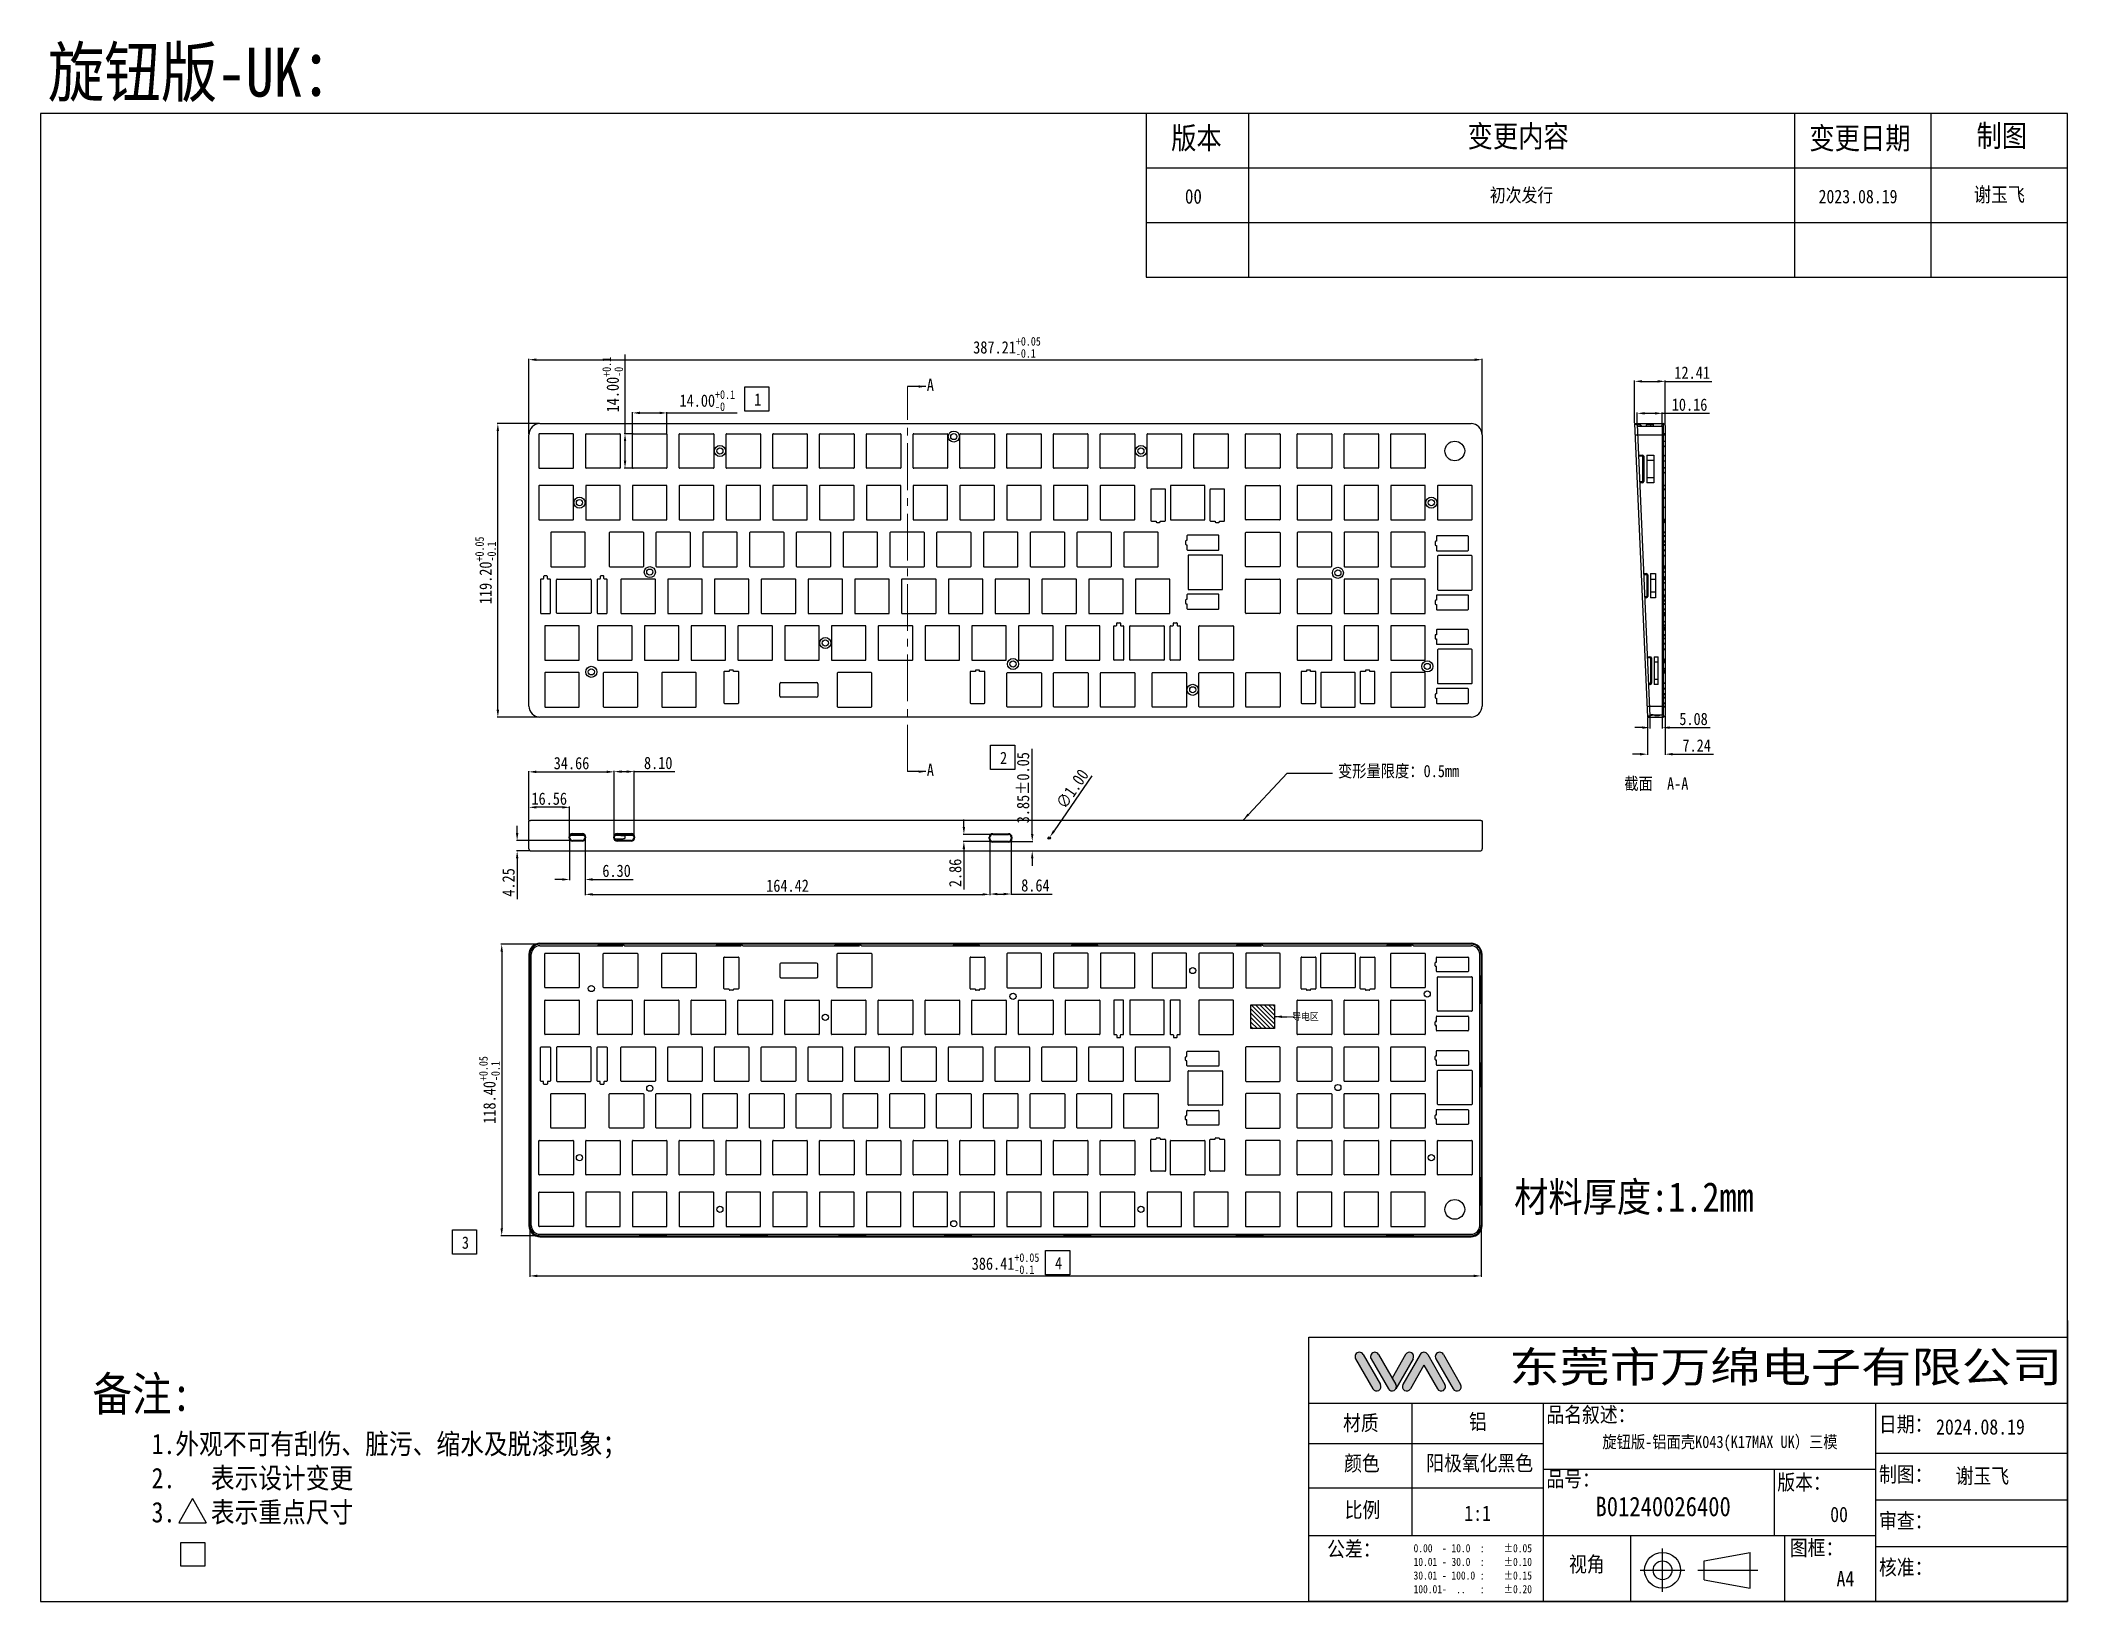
# Model space of a CAD drawing. Header units: millimetres. Extents: x 217 to 1040, y -1841 to -1207.
import ezdxf

# ---------------------------------------------------------------- set-up
doc = ezdxf.new("R2010")
doc.units = ezdxf.units.MM
doc.header["$PDMODE"] = 3
doc.header["$PDSIZE"] = 8
doc.linetypes.add('CENTER2', pattern=[28.575, 19.05, -3.175, 3.175, -3.175])
doc.linetypes.add('HIDDEN', pattern=[0.2, 0.1, -0.1])
doc.layers.get('0').update_dxf_attribs({"linetype": 'CONTINUOUS'})
doc.layers.get('Defpoints').update_dxf_attribs({"linetype": 'CONTINUOUS'})
for name, color, linetype in [('DEFAULT_2', 8, 'HIDDEN'), ('产品图形', 7, 'CONTINUOUS'), ('图框', 7, 'CONTINUOUS'), ('文字说明', 7, 'CONTINUOUS'), ('标注尺寸', 2, 'CONTINUOUS')]:
    doc.layers.add(name, color=color, linetype=linetype)
doc.layers.add('中心线', color=1, linetype='CENTER2', lineweight=20)
doc.styles.get("Standard").update_dxf_attribs({"font": '', "width": 0.85, "height": 5})
doc.styles.get('Standard').set_extended_font_data('SimSun')
doc.dimstyles.get("Standard").update_dxf_attribs({"dimtxt": 5, "dimasz": 3, "dimexe": 0.3, "dimexo": 0.3, "dimgap": 1, "dimtad": 1, "dimzin": 1, "dimdsep": 46, "dimtxsty": 'Standard', "dimcen": 0.09, "dimclrd": 3, "dimclre": 3, "dimclrt": 3, "dimadec": 0, "dimazin": 2, "dimtp": 0.01, "dimtm": 0.01, "dimtfac": 1, "dimtofl": 0, "dimtmove": 0, "dimatfit": 3, "dimfxl": 0, "dimtolj": 1, "dimarcsym": 0})

msp = doc.modelspace()

# ---------------------------------------------------------------- texts
at = {"color": 2, "linetype": 'Continuous', "char_height": 5, "width": 187.425, "attachment_point": 3, "line_spacing_factor": 0.9}
for s, insert in [('变形量限度：0.5mm', (793.124, -1501.644)), ('截面  A-A', (886.229, -1506.768))]:
    msp.add_mtext(s, dxfattribs=dict(at, insert=insert))
at = {"layer": 'DEFAULT_2', "color": 1, "insert": (736.053, -1602.354), "char_height": 3, "attachment_point": 3}
msp.add_mtext('{\\fSimSun|b0|i0|c134|p2;导电区}', dxfattribs=at)
at = {"layer": '中心线', "char_height": 5, "width": 16.58444, "attachment_point": 1}
for insert in [(576.897, -1344.789), (576.897, -1501.201)]:
    msp.add_mtext('A', dxfattribs=dict(at, insert=insert))
at = {"layer": '产品图形', "attachment_point": 1}
for s, insert, char_height, width in [('旋钮版-UK：', (219.872, -1210.415), 19.8, 330.44061), ('初次发行', (805.589, -1267.48), 5.544, 27.489), ('谢玉飞', (1002.237, -1267.046), 5.94, 33.76288), ('00', (681.75, -1267.785), 5.94, 12.66381), ('2023.08.19', (939.101, -1268.04), 5.544, 30.1054)]:
    msp.add_mtext(s, dxfattribs=dict(at, insert=insert, char_height=char_height, width=width))
at = {"layer": '图框', "attachment_point": 1}
for s, insert, char_height, width in [('版本', (676.123, -1242.622), 8.8704, 31.43135), ('{\\fSimSun|b0|i0|c134|p2;变更内容}', (796.528, -1241.902), 8.8704, 51.64462), ('变更日期', (935.344, -1242.696), 8.8704, 44.91709), ('制图', (1003.225, -1241.733), 8.8704, 33.62712), ('{\\fMicrosoft YaHei|b0|i0|c134|p34;\\W1.2;东莞市万绵电子有限公司}', (813.463, -1739.941), 12.474, 245.21557)]:
    msp.add_mtext(s, dxfattribs=dict(at, insert=insert, char_height=char_height, width=width))
at = {"layer": '图框', "lineweight": 0, "attachment_point": 1}
for s, insert, char_height, width in [('{\\fSimSun|b0|i0|c134|p54;\\C4;品名叙述：}', (828.549, -1762.424), 6.237, 62.60205), ('{\\fSimSun|b0|i0|c134|p54;\\C4;材质}', (745.97, -1765.792), 6.237, 62.60205), ('{\\fSimSun|b0|i0|c134|p54;\\C4;铝}', (797.097, -1765.302), 6.237, 62.60205), ('{\\fSimSun|b0|i0|c134|p54;\\C4;日期：}', (963.648, -1766.308), 6.237, 62.60205), ('{\\C4;2024.08.19}', (986.823, -1767.406), 6.237, 62.60205), ('{\\C4;旋钮版-铝面壳K043(K17MAX UK）三模}', (851.281, -1774.11), 5, 109.09799), ('{\\fSimSun|b0|i0|c134|p54;\\C4;颜色}', (746.405, -1782.184), 6.237, 62.60205), ('{\\fSimSun|b0|i0|c134|p54;\\C4;阳极氧化黑色}', (779.759, -1782.103), 6.237, 62.60205), ('{\\fSimSun|b0|i0|c134|p54;\\C4;制图：}', (963.648, -1786.657), 6.237, 62.60205), ('{\\fSimSun|b0|i0|c134|p54;\\C4;谢玉飞}', (994.788, -1787.317), 6.237, 62.60205), ('{\\fSimSun|b0|i0|c134|p54;\\C4;品号：}', (828.549, -1788.567), 6.237, 62.60205), ('{\\fSimSun|b0|i0|c134|p54;\\C4;版本：}', (922.337, -1789.896), 6.237, 62.60205), ('{\\fSimSun|b0|i0|c134|p54;\\C4;比例}', (746.623, -1801.117), 6.237, 62.60205), ('{\\fSimSun|b0|i0|c134|p54;\\C4;1:1}', (795.209, -1802.483), 6.237, 62.60205), ('{\\fSimSun|b0|i0|c134|p54;\\C4;00}', (943.818, -1802.95), 6.237, 62.60205), ('{\\fSimSun|b0|i0|c134|p54;\\C4;审查：}', (963.648, -1805.549), 6.237, 62.60205), ('{\\fSimSun|b0|i0|c134|p54;\\C4;公差：}', (739.487, -1816.993), 6.237, 62.60205), ('{\\fSimSun|b0|i0|c134|p54;\\C4;图框：}', (927.433, -1816.526), 6.237, 62.60205), ('{\\fSimSun|b0|i0|c134|p54;\\C4;视角}', (837.741, -1823.198), 6.237, 62.60205), ('{\\fSimSun|b0|i0|c134|p54;\\C4;核准：}', (963.648, -1824.44), 6.237, 62.60205), ('{\\fSimSun|b0|i0|c134|p54;\\C4;A4}', (946.394, -1829.067), 6.237, 62.60205)]:
    msp.add_mtext(s, dxfattribs=dict(at, insert=insert, char_height=char_height, width=width))
at = {"layer": '图框', "color": 4, "insert": (774.605, -1818.127), "char_height": 3.3264, "width": 63.13649, "attachment_point": 1}
msp.add_mtext('{\\fSimSun|b0|i0|c134|p2;0.00  - 10.0  :    %%P0.05\\P10.01 - 30.0  :    %%P0.10\\P30.01 - 100.0 :    %%P0.15\\P100.01-  ..   :    %%P0.20}', dxfattribs=at)
at = {"layer": '文字说明', "insert": (237.991, -1750.18), "char_height": 13.86, "width": 286.22597, "attachment_point": 1}
msp.add_mtext('备注:\\P   {\\H0.6x;1.外观不可有刮伤、脏污、缩水及脱漆现象；\\P     2.   表示设计变更  \\P     3.   表示重点尺寸\\P     }', dxfattribs=at)
at = {"layer": '标注尺寸', "color": 1, "char_height": 5, "width": 5.95188, "attachment_point": 1}
for s, insert in [('1', (506.778, -1350.778)), ('2', (606.622, -1496.331)), ('3', (388.048, -1693.18)), ('4', (628.969, -1701.55))]:
    msp.add_mtext(s, dxfattribs=dict(at, insert=insert))
at = {"layer": '标注尺寸', "attachment_point": 1}
for s, insert, char_height, width in [('材料厚度:1.2mm', (815.453, -1671.142), 12, 136.69453), ('{\\C4;B01240026400}', (848.496, -1798.889), 7.92, 44.37964)]:
    msp.add_mtext(s, dxfattribs=dict(at, insert=insert, char_height=char_height, width=width))

# ---------------------------------------------------------------- blocks, each defined once
blk = doc.blocks.new('*D42')
at = {"layer": 'Defpoints', "color": 0}
for p in [(415.25, -1518.9), (415.25, -1524.41), (431.81, -1531.12)]:
    blk.add_point(p, dxfattribs=at)
at = {"layer": '标注尺寸', "color": 3, "lineweight": -2}
for p, q in [((415.25, -1524.11), (415.25, -1518.6)), ((428.81, -1518.9), (418.25, -1518.9)), ((431.81, -1530.82), (431.81, -1518.6))]:
    blk.add_line(p, q, dxfattribs=at)
at = {"layer": '标注尺寸', "color": 3}
for points in [[(418.25, -1518.4), (418.25, -1519.4), (415.25, -1518.9)], [(428.81, -1518.4), (428.81, -1519.4), (431.81, -1518.9)]]:
    blk.add_solid(points, dxfattribs=at)
at = {"layer": '标注尺寸', "color": 3, "insert": (423.53, -1515.4), "char_height": 5, "attachment_point": 5}
blk.add_mtext('\\A1;16.56', dxfattribs=at)
blk = doc.blocks.new('*D43')
at = {"layer": 'Defpoints', "color": 0}
for p in [(410.5, -1536.62), (416.05, -1536.62), (433.06, -1532.37)]:
    blk.add_point(p, dxfattribs=at)
at = {"layer": '标注尺寸', "color": 3, "lineweight": -2}
for p, q in [((410.5, -1529.37), (410.5, -1526.37)), ((432.76, -1532.37), (410.2, -1532.37)), ((415.75, -1536.62), (410.2, -1536.62)), ((410.5, -1539.62), (410.5, -1556.18))]:
    blk.add_line(p, q, dxfattribs=at)
at = {"layer": '标注尺寸', "color": 3}
for points in [[(410, -1529.37), (411, -1529.37), (410.5, -1532.37)], [(410, -1539.62), (411, -1539.62), (410.5, -1536.62)]]:
    blk.add_solid(points, dxfattribs=at)
at = {"layer": '标注尺寸', "color": 3, "insert": (407, -1549.4), "char_height": 5, "attachment_point": 5, "rotation": 90}
blk.add_mtext('\\A1;4.25', dxfattribs=at)
blk = doc.blocks.new('*D44')
at = {"layer": 'Defpoints', "color": 0}
for p in [(431.81, -1531.12), (438.11, -1531.12), (438.11, -1548.2)]:
    blk.add_point(p, dxfattribs=at)
at = {"layer": '标注尺寸', "color": 3, "lineweight": -2}
for p, q in [((431.81, -1531.42), (431.81, -1548.5)), ((438.11, -1531.42), (438.11, -1548.5)), ((428.81, -1548.2), (425.81, -1548.2)), ((441.11, -1548.2), (457.67, -1548.2))]:
    blk.add_line(p, q, dxfattribs=at)
at = {"layer": '标注尺寸', "color": 3}
for points in [[(428.81, -1547.7), (428.81, -1548.7), (431.81, -1548.2)], [(441.11, -1547.7), (441.11, -1548.7), (438.11, -1548.2)]]:
    blk.add_solid(points, dxfattribs=at)
at = {"layer": '标注尺寸', "color": 3, "insert": (450.89, -1544.7), "char_height": 5, "attachment_point": 5}
blk.add_mtext('\\A1;6.30', dxfattribs=at)
blk = doc.blocks.new('*D45')
at = {"layer": 'Defpoints', "color": 0}
for p in [(449.91, -1504.49), (415.25, -1524.41), (449.91, -1531.12)]:
    blk.add_point(p, dxfattribs=at)
at = {"layer": '标注尺寸', "color": 3, "lineweight": -2}
for p, q in [((415.25, -1524.11), (415.25, -1504.19)), ((418.25, -1504.49), (446.91, -1504.49)), ((449.91, -1530.82), (449.91, -1504.19))]:
    blk.add_line(p, q, dxfattribs=at)
at = {"layer": '标注尺寸', "color": 3}
for points in [[(418.25, -1503.99), (418.25, -1504.99), (415.25, -1504.49)], [(446.91, -1503.99), (446.91, -1504.99), (449.91, -1504.49)]]:
    blk.add_solid(points, dxfattribs=at)
at = {"layer": '标注尺寸', "color": 3, "insert": (432.58, -1500.99), "char_height": 5, "attachment_point": 5}
blk.add_mtext('\\A1;34.66', dxfattribs=at)
blk = doc.blocks.new('*D46')
at = {"layer": 'Defpoints', "color": 0}
for p in [(458.01, -1504.41), (449.91, -1531.12), (458.01, -1531.12)]:
    blk.add_point(p, dxfattribs=at)
at = {"layer": '标注尺寸', "color": 3, "lineweight": -2}
for p, q in [((449.91, -1530.82), (449.91, -1504.11)), ((452.91, -1504.41), (455.01, -1504.41)), ((458.01, -1530.82), (458.01, -1504.11)), ((458.01, -1504.41), (474.59, -1504.41))]:
    blk.add_line(p, q, dxfattribs=at)
at = {"layer": '标注尺寸', "color": 3}
for points in [[(452.91, -1503.91), (452.91, -1504.91), (449.91, -1504.41)], [(455.01, -1503.91), (455.01, -1504.91), (458.01, -1504.41)]]:
    blk.add_solid(points, dxfattribs=at)
at = {"layer": '标注尺寸', "color": 3, "insert": (467.8, -1500.91), "char_height": 5, "attachment_point": 5}
blk.add_mtext('\\A1;8.10', dxfattribs=at)
blk = doc.blocks.new('*D47')
at = {"layer": 'Defpoints', "color": 0}
for p in [(626.89, -1530.93), (626.33, -1531.75)]:
    blk.add_point(p, dxfattribs=at)
at = {"layer": '标注尺寸', "color": 3, "lineweight": -2}
for p, q in [((643.88, -1506.06), (628.58, -1528.45)), ((626.61, -1531.43), (626.61, -1531.25)), ((626.52, -1531.34), (626.7, -1531.34))]:
    blk.add_line(p, q, dxfattribs=at)
at = {"layer": '标注尺寸', "color": 3}
blk.add_solid([(628.17, -1528.17), (629, -1528.73), (626.89, -1530.93)], dxfattribs=at)
at = {"layer": '标注尺寸', "color": 3, "insert": (636, -1511.39), "char_height": 5, "attachment_point": 5, "rotation": 55.66374}
blk.add_mtext('\\A1;∅1.00', dxfattribs=at)
blk = doc.blocks.new('*D48')
at = {"layer": 'Defpoints', "color": 0}
for p in [(471.36, -1358.72), (457.36, -1367.37), (471.36, -1367.37)]:
    blk.add_point(p, dxfattribs=at)
at = {"layer": '标注尺寸', "color": 3, "lineweight": -2}
for p, q in [((457.36, -1367.07), (457.36, -1358.42)), ((471.36, -1367.07), (471.36, -1358.42)), ((460.36, -1358.72), (468.36, -1358.72)), ((471.36, -1358.72), (499.91, -1358.72))]:
    blk.add_line(p, q, dxfattribs=at)
at = {"layer": '标注尺寸', "color": 3}
for points in [[(460.36, -1358.22), (460.36, -1359.22), (457.36, -1358.72)], [(468.36, -1358.22), (468.36, -1359.22), (471.36, -1358.72)]]:
    blk.add_solid(points, dxfattribs=at)
at = {"layer": '标注尺寸', "color": 3, "insert": (487.71, -1353.71), "char_height": 5, "attachment_point": 5}
blk.add_mtext('\\A1;14.00{\\H0.7x;\\S+0.1^ -0;}', dxfattribs=at)
blk = doc.blocks.new('*D49')
at = {"layer": 'Defpoints', "color": 0}
for p in [(454.31, -1367.17), (457.56, -1367.17), (457.56, -1381.17)]:
    blk.add_point(p, dxfattribs=at)
at = {"layer": '标注尺寸', "color": 3, "lineweight": -2}
for p, q in [((454.31, -1367.17), (454.31, -1335.03)), ((457.26, -1367.17), (454.01, -1367.17)), ((454.31, -1378.17), (454.31, -1370.17)), ((457.26, -1381.17), (454.01, -1381.17))]:
    blk.add_line(p, q, dxfattribs=at)
at = {"layer": '标注尺寸', "color": 3}
for points in [[(453.81, -1370.17), (454.81, -1370.17), (454.31, -1367.17)], [(453.81, -1378.17), (454.81, -1378.17), (454.31, -1381.17)]]:
    blk.add_solid(points, dxfattribs=at)
at = {"layer": '标注尺寸', "color": 3, "insert": (449.3, -1347.23), "char_height": 5, "attachment_point": 5, "rotation": 90}
blk.add_mtext('\\A1;14.00{\\H0.7x;\\S+0.1^ -0;}', dxfattribs=at)
blk = doc.blocks.new('*D50')
at = {"layer": 'Defpoints', "color": 0}
for p in [(402.66, -1363.07), (419.75, -1363.07), (419.75, -1482.27)]:
    blk.add_point(p, dxfattribs=at)
at = {"layer": '标注尺寸', "color": 3, "lineweight": -2}
for p, q in [((419.45, -1363.07), (402.36, -1363.07)), ((402.66, -1479.27), (402.66, -1366.07)), ((419.45, -1482.27), (402.36, -1482.27))]:
    blk.add_line(p, q, dxfattribs=at)
at = {"layer": '标注尺寸', "color": 3}
for points in [[(402.16, -1366.07), (403.16, -1366.07), (402.66, -1363.07)], [(402.16, -1479.27), (403.16, -1479.27), (402.66, -1482.27)]]:
    blk.add_solid(points, dxfattribs=at)
at = {"layer": '标注尺寸', "color": 3, "insert": (397.66, -1422.67), "char_height": 5, "attachment_point": 5, "rotation": 90}
blk.add_mtext('\\A1;119.20{\\H0.7x;\\S+0.05^ -0.1;}', dxfattribs=at)
blk = doc.blocks.new('*D52')
at = {"layer": 'Defpoints', "color": 0}
for p in [(802.46, -1337.09), (415.25, -1367.57), (802.46, -1367.57)]:
    blk.add_point(p, dxfattribs=at)
at = {"layer": '标注尺寸', "color": 3, "lineweight": -2}
for p, q in [((415.25, -1367.27), (415.25, -1336.79)), ((418.25, -1337.09), (799.46, -1337.09)), ((802.46, -1367.27), (802.46, -1336.79))]:
    blk.add_line(p, q, dxfattribs=at)
at = {"layer": '标注尺寸', "color": 3}
for points in [[(418.25, -1336.59), (418.25, -1337.59), (415.25, -1337.09)], [(799.46, -1336.59), (799.46, -1337.59), (802.46, -1337.09)]]:
    blk.add_solid(points, dxfattribs=at)
at = {"layer": '标注尺寸', "color": 3, "insert": (609.46, -1332.08), "char_height": 5, "attachment_point": 5}
blk.add_mtext('\\A1;387.21{\\H0.7x;\\S+0.05^ -0.1;}', dxfattribs=at)
blk = doc.blocks.new('*D53')
at = {"layer": 'Defpoints', "color": 0}
for p in [(865.44, -1364.07), (875.6, -1358.88), (875.6, -1364.07)]:
    blk.add_point(p, dxfattribs=at)
at = {"layer": '标注尺寸', "color": 3, "lineweight": -2}
for p, q in [((865.44, -1363.77), (865.44, -1358.58)), ((868.44, -1358.88), (872.6, -1358.88)), ((875.6, -1363.77), (875.6, -1358.58)), ((875.6, -1358.88), (894.8, -1358.88))]:
    blk.add_line(p, q, dxfattribs=at)
at = {"layer": '标注尺寸', "color": 3}
for points in [[(868.44, -1358.38), (868.44, -1359.38), (865.44, -1358.88)], [(872.6, -1358.38), (872.6, -1359.38), (875.6, -1358.88)]]:
    blk.add_solid(points, dxfattribs=at)
at = {"layer": '标注尺寸', "color": 3, "insert": (886.7, -1355.38), "char_height": 5, "attachment_point": 5}
blk.add_mtext('\\A1;10.16', dxfattribs=at)
blk = doc.blocks.new('*D54')
at = {"layer": 'Defpoints', "color": 0}
for p in [(864.4, -1345.89), (864.4, -1363.07), (876.8, -1363.87)]:
    blk.add_point(p, dxfattribs=at)
at = {"layer": '标注尺寸', "color": 3, "lineweight": -2}
for p, q in [((864.4, -1362.77), (864.4, -1345.59)), ((867.4, -1345.89), (873.8, -1345.89)), ((876.8, -1363.57), (876.8, -1345.59)), ((876.8, -1345.89), (895.69, -1345.89))]:
    blk.add_line(p, q, dxfattribs=at)
at = {"layer": '标注尺寸', "color": 3}
for points in [[(867.4, -1345.39), (867.4, -1346.39), (864.4, -1345.89)], [(873.8, -1345.39), (873.8, -1346.39), (876.8, -1345.89)]]:
    blk.add_solid(points, dxfattribs=at)
at = {"layer": '标注尺寸', "color": 3, "insert": (887.75, -1342.39), "char_height": 5, "attachment_point": 5}
blk.add_mtext('\\A1;12.41', dxfattribs=at)
blk = doc.blocks.new('*D55')
at = {"layer": 'Defpoints', "color": 0}
for p in [(870.52, -1481.27), (875.6, -1481.27), (875.6, -1486.52)]:
    blk.add_point(p, dxfattribs=at)
at = {"layer": '标注尺寸', "color": 3, "lineweight": -2}
for p, q in [((870.52, -1481.57), (870.52, -1486.82)), ((875.6, -1481.57), (875.6, -1486.82)), ((867.52, -1486.52), (864.52, -1486.52)), ((878.6, -1486.52), (895.05, -1486.52))]:
    blk.add_line(p, q, dxfattribs=at)
at = {"layer": '标注尺寸', "color": 3}
for points in [[(867.52, -1486.02), (867.52, -1487.02), (870.52, -1486.52)], [(878.6, -1486.02), (878.6, -1487.02), (875.6, -1486.52)]]:
    blk.add_solid(points, dxfattribs=at)
at = {"layer": '标注尺寸', "color": 3, "insert": (888.32, -1483.02), "char_height": 5, "attachment_point": 5}
blk.add_mtext('\\A1;5.08', dxfattribs=at)
blk = doc.blocks.new('*D56')
at = {"layer": 'Defpoints', "color": 0}
for p in [(876.8, -1481.47), (869.56, -1482.27), (876.8, -1497.32)]:
    blk.add_point(p, dxfattribs=at)
at = {"layer": '标注尺寸', "color": 3, "lineweight": -2}
for p, q in [((876.8, -1481.77), (876.8, -1497.62)), ((869.56, -1482.57), (869.56, -1497.62)), ((866.56, -1497.32), (863.56, -1497.32)), ((879.8, -1497.32), (896.37, -1497.32))]:
    blk.add_line(p, q, dxfattribs=at)
at = {"layer": '标注尺寸', "color": 3}
for points in [[(866.56, -1496.82), (866.56, -1497.82), (869.56, -1497.32)], [(879.8, -1496.82), (879.8, -1497.82), (876.8, -1497.32)]]:
    blk.add_solid(points, dxfattribs=at)
at = {"layer": '标注尺寸', "color": 3, "insert": (889.58, -1493.82), "char_height": 5, "attachment_point": 5}
blk.add_mtext('\\A1;7.24', dxfattribs=at)
blk = doc.blocks.new('*D51')
at = {"layer": 'Defpoints', "color": 0}
for p in [(419.75, -1574.49), (404.23, -1692.89), (419.75, -1692.89)]:
    blk.add_point(p, dxfattribs=at)
at = {"layer": '标注尺寸', "color": 3, "lineweight": -2}
for p, q in [((419.45, -1574.49), (403.93, -1574.49)), ((404.23, -1577.49), (404.23, -1689.89)), ((419.45, -1692.89), (403.93, -1692.89))]:
    blk.add_line(p, q, dxfattribs=at)
at = {"layer": '标注尺寸', "color": 3}
for points in [[(403.73, -1577.49), (404.73, -1577.49), (404.23, -1574.49)], [(403.73, -1689.89), (404.73, -1689.89), (404.23, -1692.89)]]:
    blk.add_solid(points, dxfattribs=at)
at = {"layer": '标注尺寸', "color": 3, "insert": (399.23, -1633.69), "char_height": 5, "attachment_point": 5, "rotation": 90}
blk.add_mtext('\\A1;118.40{\\H0.7x;\\S+0.05^ -0.1;}', dxfattribs=at)
blk = doc.blocks.new('*D57')
at = {"layer": 'Defpoints', "color": 0}
for p in [(415.65, -1688.79), (802.06, -1688.79), (802.06, -1709.22)]:
    blk.add_point(p, dxfattribs=at)
at = {"layer": '标注尺寸', "color": 3, "lineweight": -2}
for p, q in [((415.65, -1689.09), (415.65, -1709.52)), ((802.06, -1689.09), (802.06, -1709.52)), ((418.65, -1709.22), (799.06, -1709.22))]:
    blk.add_line(p, q, dxfattribs=at)
at = {"layer": '标注尺寸', "color": 3}
for points in [[(418.65, -1708.72), (418.65, -1709.72), (415.65, -1709.22)], [(799.06, -1708.72), (799.06, -1709.72), (802.06, -1709.22)]]:
    blk.add_solid(points, dxfattribs=at)
at = {"layer": '标注尺寸', "color": 3, "insert": (608.86, -1704.22), "char_height": 5, "attachment_point": 5}
blk.add_mtext('\\A1;386.41{\\H0.7x;\\S+0.05^ -0.1;}', dxfattribs=at)
blk = doc.blocks.new('*D76')
at = {"layer": 'Defpoints', "color": 0}
for p in [(602.53, -1531.34), (611.17, -1531.34), (611.17, -1554.12)]:
    blk.add_point(p, dxfattribs=at)
at = {"layer": '标注尺寸', "color": 3, "lineweight": -2}
for p, q in [((602.53, -1531.64), (602.53, -1554.42)), ((611.17, -1531.64), (611.17, -1554.42)), ((605.53, -1554.12), (608.17, -1554.12)), ((611.17, -1554.12), (627.85, -1554.12))]:
    blk.add_line(p, q, dxfattribs=at)
at = {"layer": '标注尺寸', "color": 3}
for points in [[(605.53, -1553.62), (605.53, -1554.62), (602.53, -1554.12)], [(608.17, -1553.62), (608.17, -1554.62), (611.17, -1554.12)]]:
    blk.add_solid(points, dxfattribs=at)
at = {"layer": '标注尺寸', "color": 3, "insert": (621.01, -1550.62), "char_height": 5, "attachment_point": 5}
blk.add_mtext('\\A1;8.64', dxfattribs=at)
blk = doc.blocks.new('*D77')
at = {"layer": 'Defpoints', "color": 0}
for p in [(606.85, -1536.62), (610.02, -1532.77), (619.71, -1536.62)]:
    blk.add_point(p, dxfattribs=at)
at = {"layer": '标注尺寸', "color": 3, "lineweight": -2}
for p, q in [((619.71, -1529.77), (619.71, -1495.12)), ((607.15, -1536.62), (620.01, -1536.62)), ((610.32, -1532.77), (620.01, -1532.77)), ((619.71, -1539.62), (619.71, -1542.62))]:
    blk.add_line(p, q, dxfattribs=at)
at = {"layer": '标注尺寸', "color": 3}
for points in [[(619.21, -1529.77), (620.21, -1529.77), (619.71, -1532.77)], [(619.21, -1539.62), (620.21, -1539.62), (619.71, -1536.62)]]:
    blk.add_solid(points, dxfattribs=at)
at = {"layer": '标注尺寸', "color": 3, "insert": (616.01, -1510.94), "char_height": 5, "attachment_point": 5, "rotation": 90}
blk.add_mtext('\\A1;3.85%%P0.05', dxfattribs=at)
blk = doc.blocks.new('*D78')
at = {"layer": 'Defpoints', "color": 0}
for p in [(603.68, -1529.91), (591.95, -1532.77), (603.68, -1532.77)]:
    blk.add_point(p, dxfattribs=at)
at = {"layer": '标注尺寸', "color": 3, "lineweight": -2}
for p, q in [((603.38, -1529.91), (591.65, -1529.91)), ((591.95, -1526.91), (591.95, -1523.91)), ((603.38, -1532.77), (591.65, -1532.77)), ((591.95, -1535.77), (591.95, -1552.31))]:
    blk.add_line(p, q, dxfattribs=at)
at = {"layer": '标注尺寸', "color": 3}
for points in [[(591.45, -1526.91), (592.45, -1526.91), (591.95, -1529.91)], [(591.45, -1535.77), (592.45, -1535.77), (591.95, -1532.77)]]:
    blk.add_solid(points, dxfattribs=at)
at = {"layer": '标注尺寸', "color": 3, "insert": (588.45, -1545.54), "char_height": 5, "attachment_point": 5, "rotation": 90}
blk.add_mtext('\\A1;2.86', dxfattribs=at)
blk = doc.blocks.new('*D79')
at = {"layer": 'Defpoints', "color": 0}
for p in [(438.11, -1531.12), (602.53, -1531.62), (602.53, -1554.25)]:
    blk.add_point(p, dxfattribs=at)
at = {"layer": '标注尺寸', "color": 3, "lineweight": -2}
for p, q in [((438.11, -1531.42), (438.11, -1554.55)), ((602.53, -1531.92), (602.53, -1554.55)), ((441.11, -1554.25), (599.53, -1554.25))]:
    blk.add_line(p, q, dxfattribs=at)
at = {"layer": '标注尺寸', "color": 3}
for points in [[(441.11, -1553.75), (441.11, -1554.75), (438.11, -1554.25)], [(599.53, -1553.75), (599.53, -1554.75), (602.53, -1554.25)]]:
    blk.add_solid(points, dxfattribs=at)
at = {"layer": '标注尺寸', "color": 3, "insert": (520.32, -1550.75), "char_height": 5, "attachment_point": 5}
blk.add_mtext('\\A1;164.42', dxfattribs=at)

# ---------------------------------------------------------------- dimensions: what is measured, and where the dimension line sits
at = {"layer": '标注尺寸', "color": 1}
dim = msp.add_linear_dim(base=(802.464, -1337.089), p1=(415.253, -1367.573), p2=(802.464, -1367.573), text='<>{\\H0.7x;\\S+0.05^ -0.1;}', dimstyle='Standard', dxfattribs=at)
dim.commit()
dim.dimension.update_dxf_attribs({"geometry": '*D52', "text_midpoint": (609.463, -1337.089), "dimtype": 160})
at = {"layer": '标注尺寸'}
dim = msp.add_linear_dim(base=(454.306, -1367.173), p1=(457.558, -1381.173), p2=(457.558, -1367.173), angle=90, text='<>{\\H0.7x;\\S+0.1^ -0;}', dimstyle='Standard', dxfattribs=at)
dim.commit()
dim.dimension.update_dxf_attribs({"geometry": '*D49', "text_midpoint": (454.306, -1347.228), "dimtype": 160})
at = {"layer": '标注尺寸', "color": 1}
dim = msp.add_linear_dim(base=(864.396, -1345.886), p1=(876.803, -1363.873), p2=(864.396, -1363.073), dimstyle='Standard', dxfattribs=at)
dim.commit()
dim.dimension.update_dxf_attribs({"geometry": '*D54', "text_midpoint": (887.748, -1345.886), "dimtype": 160})
at = {"layer": '标注尺寸'}
dim = msp.add_linear_dim(base=(471.358, -1358.716), p1=(457.358, -1367.373), p2=(471.358, -1367.373), text='<>{\\H0.7x;\\S+0.1^ -0;}', dimstyle='Standard', dxfattribs=at)
dim.commit()
dim.dimension.update_dxf_attribs({"geometry": '*D48', "text_midpoint": (487.706, -1358.716), "dimtype": 160})
at = {"layer": '标注尺寸', "color": 1}
for base, p1, p2, picture, middle in [((875.603, -1358.875), (865.441, -1364.073), (875.603, -1364.073), '*D53', (886.702, -1355.375)), ((876.803, -1497.324), (869.562, -1482.273), (876.803, -1481.473), '*D56', (889.584, -1493.824)), ((875.603, -1486.517), (870.52, -1481.273), (875.603, -1481.273), '*D55', (888.325, -1483.017)), ((449.908063516, -1504.487697407), (415.253063516, -1524.408993605), (449.908063516, -1531.120500803), '*D45', (432.580563516, -1500.987697407)), ((458.008, -1504.41), (449.908, -1531.121), (458.008, -1531.121), '*D46', (467.801, -1500.91)), ((415.253063516, -1518.902231324), (431.808063516, -1531.120500803), (415.253063516, -1524.408993605), '*D42', (423.530563516, -1515.402231324)), ((438.108, -1548.203), (431.808, -1531.121), (438.108, -1531.121), '*D44', (450.889, -1544.703)), ((602.533063, -1554.24518), (438.108064, -1531.120501), (602.533063, -1531.620501), '*D79', (520.320563, -1550.74518)), ((611.173, -1554.12), (602.533, -1531.341), (611.173, -1531.341), '*D76', (621.014, -1550.62))]:
    dim = msp.add_linear_dim(base=base, p1=p1, p2=p2, dimstyle='Standard', dxfattribs=at)
    dim.commit()
    dim.dimension.update_dxf_attribs({"geometry": picture, "text_midpoint": middle})
for base, p1, p2, picture, middle in [((402.66, -1363.073), (419.753, -1482.273), (419.753, -1363.073), '*D50', (397.655, -1422.673)), ((404.234, -1692.892), (419.753, -1574.492), (419.753, -1692.892), '*D51', (399.229, -1633.692))]:
    dim = msp.add_linear_dim(base=base, p1=p1, p2=p2, angle=90, text='<>{\\H0.7x;\\S+0.05^ -0.1;}', dimstyle='Standard', dxfattribs=at)
    dim.commit()
    dim.dimension.update_dxf_attribs({"geometry": picture, "text_midpoint": middle})
dim = msp.add_linear_dim(base=(619.709, -1536.621), p1=(610.023, -1532.771), p2=(606.853, -1536.621), angle=90, text='<>%%P0.05', dimstyle='Standard', dxfattribs=at)
dim.commit()
dim.dimension.update_dxf_attribs({"geometry": '*D77', "text_midpoint": (619.709, -1510.943), "dimtype": 160})
dim = msp.add_diameter_dim_2p(p1=(626.326, -1531.753), p2=(626.89, -1530.928), dimstyle='Standard', dxfattribs=at)
dim.commit()
dim.dimension.update_dxf_attribs({"geometry": '*D47', "text_midpoint": (638.886, -1513.366), "dimtype": 163})
for base, p1, p2, picture, middle in [((410.504, -1536.621), (433.058, -1532.371), (416.053, -1536.621), '*D43', (407.004, -1549.402)), ((591.95, -1532.771), (603.683, -1529.911), (603.683, -1532.771), '*D78', (588.45, -1545.54))]:
    dim = msp.add_linear_dim(base=base, p1=p1, p2=p2, angle=90, dimstyle='Standard', dxfattribs=at)
    dim.commit()
    dim.dimension.update_dxf_attribs({"geometry": picture, "text_midpoint": middle})
dim = msp.add_linear_dim(base=(802.064, -1709.223), p1=(415.653, -1688.792), p2=(802.064, -1688.792), text='<>{\\H0.7x;\\S+0.05^ -0.1;}', dimstyle='Standard', dxfattribs=at)
dim.commit()
dim.dimension.update_dxf_attribs({"geometry": '*D57', "text_midpoint": (608.858, -1704.218)})

# ---------------------------------------------------------------- hatches: boundary and pattern name
at = {"linetype": 'Continuous'}
h = msp.add_hatch(dxfattribs=at)
h.set_pattern_fill('XSEC0001', color=2, scale=7.132961, angle=45, style=0, pattern_type=0)
h.set_pattern_definition([(45, (121.258, -1875.893), (-5.043765, 5.043765), [])])
edge = h.paths.add_edge_path()
edge.add_line((876.803, -1481.473), (876.803, -1478.173))
edge.add_arc((876.003, -1481.473), 0.8, 270, 360)
edge.add_line((869.562, -1482.273), (876.003, -1482.273))
edge.add_line((869.545, -1481.873), (869.562, -1482.273))
edge.add_line((870.546, -1481.873), (869.545, -1481.873))
edge.add_line((870.52, -1481.273), (870.546, -1481.873))
edge.add_line((870.52, -1481.273), (875.603, -1481.273))
edge.add_line((875.603, -1481.273), (875.603, -1478.173))
edge.add_line((875.603, -1478.173), (876.803, -1478.173))
edge = h.paths.add_edge_path()
edge.add_line((876.803, -1464.173), (876.803, -1459.173))
edge.add_line((875.603, -1464.173), (876.803, -1464.173))
edge.add_line((875.603, -1464.173), (875.603, -1459.173))
edge.add_line((875.603, -1459.173), (876.803, -1459.173))
edge = h.paths.add_edge_path()
edge.add_line((876.803, -1445.173), (876.803, -1421.121))
edge.add_line((875.603, -1445.173), (876.803, -1445.173))
edge.add_line((875.603, -1445.173), (875.603, -1421.121))
edge.add_line((875.603, -1421.121), (876.803, -1421.121))
edge = h.paths.add_edge_path()
edge.add_line((876.803, -1407.226), (876.803, -1402.173))
edge.add_line((875.603, -1407.226), (876.803, -1407.226))
edge.add_line((875.603, -1407.226), (875.603, -1402.173))
edge.add_line((875.603, -1402.173), (876.803, -1402.173))
edge = h.paths.add_edge_path()
edge.add_line((876.803, -1388.173), (876.803, -1381.173))
edge.add_line((875.603, -1388.173), (876.803, -1388.173))
edge.add_line((875.603, -1388.173), (875.603, -1381.173))
edge.add_line((875.603, -1381.173), (876.803, -1381.173))
edge = h.paths.add_edge_path()
edge.add_line((876.803, -1367.173), (876.803, -1363.873))
edge.add_line((875.603, -1367.173), (876.803, -1367.173))
edge.add_line((875.603, -1367.173), (875.603, -1364.073))
edge.add_line((865.441, -1364.073), (875.603, -1364.073))
edge.add_line((865.415, -1363.473), (865.441, -1364.073))
edge.add_line((865.415, -1363.473), (864.414, -1363.473))
edge.add_line((864.396, -1363.073), (864.414, -1363.473))
edge.add_line((864.396, -1363.073), (876.003, -1363.073))
edge.add_arc((876.003, -1363.873), 0.8, 0, 90)
at = {"layer": '图框'}
h = msp.add_hatch(color=252, dxfattribs=at)
h.paths.add_polyline_path([(754.086, -1741.103, 1), (751.054, -1742.845), (758.07, -1755.059, 1), (761.103, -1753.318)])
h.paths.add_polyline_path([(764.364, -1755.059, 1), (767.397, -1753.318), (760.38, -1741.103, 1), (757.348, -1742.845)])
h.paths.add_polyline_path([(778.82, -1745.484), (784.32, -1755.059, 1), (787.352, -1753.318), (780.336, -1741.103, 0.5788196), (777.304, -1741.103), (770.288, -1753.318, 1), (773.32, -1755.059)])
h.paths.add_polyline_path([(786.704, -1741.103, 1), (783.672, -1742.845), (790.689, -1755.059, 1), (793.721, -1753.318)])
msp.add_hatch(color=1, dxfattribs=at).paths.add_polyline_path([(765.88, -1750.678), (767.397, -1753.318, -0.2667692), (767.397, -1755.059), (774.413, -1742.845, 1), (771.381, -1741.103)])
at = {"layer": '标注尺寸'}
h = msp.add_hatch(dxfattribs=at)
h.set_pattern_fill('ANSI31', color=256, scale=10)
h.set_pattern_definition([(315, (650.3464, -1413.5354), (-0.8838835, -0.8838835), [])])
h.paths.add_polyline_path([(708.557, -1599.095), (718.159, -1599.095), (718.159, -1608.697), (708.557, -1608.697)])

# ---------------------------------------------------------------- linework, layer by layer
at = {"color": 7, "linetype": 'Continuous'}
for p, q in [((419.753, -1363.073), (797.964, -1363.073)), ((864.396, -1363.073), (869.562, -1482.273)), ((864.396, -1363.073), (876.003, -1363.073)), ((865.415, -1363.473), (864.414, -1363.473)), ((865.415, -1363.473), (870.546, -1481.873)), ((866.794, -1363.573), (865.419, -1363.573)), ((865.441, -1364.073), (875.603, -1364.073)), ((866.587, -1364.073), (866.794, -1363.573)), ((867.294, -1364.073), (866.794, -1363.573)), ((869.018, -1363.573), (869.018, -1364.073)), ((871.927, -1363.573), (869.018, -1363.573)), ((871.023, -1364.073), (871.023, -1363.073)), ((871.927, -1363.573), (871.927, -1364.073)), ((872.023, -1364.073), (872.023, -1363.073)), ((875.603, -1364.073), (875.603, -1481.273)), ((876.003, -1363.073), (876.003, -1482.273)), ((876.803, -1363.873), (876.803, -1481.473)), ((415.253, -1477.773), (415.253, -1367.574)), ((419.358, -1367.373), (419.358, -1380.973)), ((433.158, -1367.173), (419.558, -1367.173)), ((433.358, -1380.973), (433.358, -1367.373)), ((438.358, -1380.973), (438.358, -1367.373)), ((438.558, -1367.173), (452.158, -1367.173)), ((452.358, -1367.373), (452.358, -1380.973)), ((457.358, -1380.973), (457.358, -1367.373)), ((457.558, -1367.173), (471.158, -1367.173)), ((471.358, -1367.373), (471.358, -1380.973)), ((476.358, -1380.973), (476.358, -1367.373)), ((476.558, -1367.173), (490.158, -1367.173)), ((490.358, -1367.373), (490.358, -1380.973)), ((495.358, -1380.973), (495.358, -1367.373)), ((495.558, -1367.173), (509.158, -1367.173)), ((509.358, -1367.373), (509.358, -1380.973)), ((514.358, -1380.973), (514.358, -1367.373)), ((514.558, -1367.173), (528.158, -1367.173)), ((528.358, -1367.373), (528.358, -1380.973)), ((533.358, -1380.973), (533.358, -1367.373)), ((533.558, -1367.173), (547.158, -1367.173)), ((547.358, -1367.373), (547.358, -1380.973)), ((552.358, -1380.973), (552.358, -1367.373)), ((552.558, -1367.173), (566.158, -1367.173)), ((566.358, -1367.373), (566.358, -1380.973)), ((571.358, -1380.973), (571.358, -1367.373)), ((571.558, -1367.173), (585.158, -1367.173)), ((585.358, -1367.373), (585.358, -1380.973)), ((590.358, -1380.973), (590.358, -1367.373)), ((590.558, -1367.173), (604.158, -1367.173)), ((604.358, -1367.373), (604.358, -1380.973)), ((609.358, -1380.973), (609.358, -1367.373)), ((609.558, -1367.173), (623.158, -1367.173)), ((623.358, -1367.373), (623.358, -1380.973)), ((628.358, -1380.973), (628.358, -1367.373)), ((628.558, -1367.173), (642.158, -1367.173)), ((642.358, -1367.373), (642.358, -1380.973)), ((647.358, -1380.973), (647.358, -1367.373)), ((647.558, -1367.173), (661.158, -1367.173)), ((661.358, -1367.373), (661.358, -1380.973)), ((666.358, -1380.973), (666.358, -1367.373)), ((666.558, -1367.173), (680.158, -1367.173)), ((680.358, -1367.373), (680.358, -1380.973)), ((685.358, -1380.973), (685.358, -1367.373)), ((685.558, -1367.173), (699.158, -1367.173)), ((699.358, -1367.373), (699.358, -1380.973)), ((706.358, -1380.973), (706.358, -1367.373)), ((706.558, -1367.173), (720.158, -1367.173)), ((720.358, -1367.373), (720.358, -1380.973)), ((727.358, -1380.973), (727.358, -1367.373)), ((727.558, -1367.173), (741.158, -1367.173)), ((741.358, -1367.373), (741.358, -1380.973)), ((746.358, -1380.973), (746.358, -1367.373)), ((746.558, -1367.173), (760.158, -1367.173)), ((760.358, -1367.373), (760.358, -1380.973)), ((765.358, -1380.973), (765.358, -1367.373)), ((765.558, -1367.173), (779.158, -1367.173)), ((779.358, -1367.373), (779.358, -1380.973)), ((802.464, -1367.574), (802.464, -1477.773)), ((864.591, -1367.573), (876.803, -1367.573)), ((876.803, -1367.173), (875.603, -1367.173)), ((876.803, -1367.373), (875.603, -1367.373)), ((875.603, -1370.173), (876.803, -1370.173)), ((875.603, -1372.96), (875.803, -1372.96)), ((875.803, -1372.96), (876.803, -1371.96)), ((875.803, -1375.46), (875.803, -1372.96)), ((419.558, -1381.173), (433.158, -1381.173)), ((452.158, -1381.173), (438.558, -1381.173)), ((471.158, -1381.173), (457.558, -1381.173)), ((490.158, -1381.173), (476.558, -1381.173)), ((509.158, -1381.173), (495.558, -1381.173)), ((528.158, -1381.173), (514.558, -1381.173)), ((547.158, -1381.173), (533.558, -1381.173)), ((566.158, -1381.173), (552.558, -1381.173)), ((585.158, -1381.173), (571.558, -1381.173)), ((604.158, -1381.173), (590.558, -1381.173)), ((623.158, -1381.173), (609.558, -1381.173)), ((642.158, -1381.173), (628.558, -1381.173)), ((661.158, -1381.173), (647.558, -1381.173)), ((680.158, -1381.173), (666.558, -1381.173)), ((699.158, -1381.173), (685.558, -1381.173)), ((720.158, -1381.173), (706.558, -1381.173)), ((741.158, -1381.173), (727.558, -1381.173)), ((760.158, -1381.173), (746.558, -1381.173)), ((779.158, -1381.173), (765.558, -1381.173)), ((865.951, -1375.845), (867.387, -1375.845)), ((868.094, -1376.345), (865.972, -1376.345)), ((867.594, -1376.345), (867.594, -1386.601)), ((868.094, -1376.345), (868.094, -1386.601)), ((869.289, -1375.845), (869.289, -1387.101)), ((869.289, -1375.845), (872.198, -1375.845)), ((872.198, -1378.025), (869.289, -1378.025)), ((872.198, -1375.845), (872.198, -1387.101)), ((875.603, -1375.46), (875.803, -1375.46)), ((875.603, -1378.173), (876.803, -1378.173)), ((876.803, -1380.973), (875.603, -1380.973)), ((876.803, -1381.173), (875.603, -1381.173)), ((875.803, -1375.46), (876.803, -1376.46)), ((419.358, -1388.373), (419.358, -1401.973)), ((433.158, -1388.173), (419.558, -1388.173)), ((433.358, -1401.973), (433.358, -1388.373)), ((438.358, -1388.373), (438.358, -1401.973)), ((452.158, -1388.173), (438.558, -1388.173)), ((452.358, -1401.973), (452.358, -1388.373)), ((457.358, -1388.373), (457.358, -1401.973)), ((471.158, -1388.173), (457.558, -1388.173)), ((471.358, -1401.973), (471.358, -1388.373)), ((476.358, -1388.373), (476.358, -1401.973)), ((490.158, -1388.173), (476.558, -1388.173)), ((490.358, -1401.973), (490.358, -1388.373)), ((495.358, -1388.373), (495.358, -1401.973)), ((509.158, -1388.173), (495.558, -1388.173)), ((509.358, -1401.973), (509.358, -1388.373)), ((514.358, -1388.373), (514.358, -1401.973)), ((528.158, -1388.173), (514.558, -1388.173)), ((528.358, -1401.973), (528.358, -1388.373)), ((533.358, -1388.373), (533.358, -1401.973)), ((547.158, -1388.173), (533.558, -1388.173)), ((547.358, -1401.973), (547.358, -1388.373)), ((552.358, -1388.373), (552.358, -1401.973)), ((566.158, -1388.173), (552.558, -1388.173)), ((566.358, -1401.973), (566.358, -1388.373)), ((571.358, -1388.373), (571.358, -1401.973)), ((585.158, -1388.173), (571.558, -1388.173)), ((585.358, -1401.973), (585.358, -1388.373)), ((590.358, -1388.373), (590.358, -1401.973)), ((604.158, -1388.173), (590.558, -1388.173)), ((604.358, -1401.973), (604.358, -1388.373)), ((609.358, -1388.373), (609.358, -1401.973)), ((623.158, -1388.173), (609.558, -1388.173)), ((623.358, -1401.973), (623.358, -1388.373)), ((628.358, -1388.373), (628.358, -1401.973)), ((642.158, -1388.173), (628.558, -1388.173)), ((642.358, -1401.973), (642.358, -1388.373)), ((647.358, -1388.373), (647.358, -1401.973)), ((661.158, -1388.173), (647.558, -1388.173)), ((661.358, -1401.973), (661.358, -1388.373)), ((667.858, -1389.923), (667.858, -1402.423)), ((673.608, -1389.673), (668.108, -1389.673)), ((673.858, -1402.423), (673.858, -1389.923)), ((675.858, -1388.373), (675.858, -1401.973)), ((689.658, -1388.173), (676.058, -1388.173)), ((689.858, -1401.973), (689.858, -1388.373)), ((691.858, -1389.923), (691.858, -1402.423)), ((697.608, -1389.673), (692.108, -1389.673)), ((697.858, -1402.423), (697.858, -1389.923)), ((706.358, -1401.973), (706.358, -1388.373)), ((706.558, -1388.173), (720.158, -1388.173)), ((720.358, -1388.373), (720.358, -1401.973)), ((727.358, -1388.373), (727.358, -1401.973)), ((741.158, -1388.173), (727.558, -1388.173)), ((741.358, -1401.973), (741.358, -1388.373)), ((746.358, -1388.373), (746.358, -1401.973)), ((760.158, -1388.173), (746.558, -1388.173)), ((760.358, -1401.973), (760.358, -1388.373)), ((765.358, -1388.373), (765.358, -1401.973)), ((779.158, -1388.173), (765.558, -1388.173)), ((779.358, -1401.973), (779.358, -1388.373)), ((784.358, -1388.373), (784.358, -1401.973)), ((798.158, -1388.173), (784.558, -1388.173)), ((798.358, -1401.973), (798.358, -1388.373)), ((866.417, -1386.601), (868.094, -1386.601)), ((867.387, -1387.101), (866.439, -1387.101)), ((869.289, -1384.922), (872.198, -1384.922)), ((872.198, -1387.101), (869.289, -1387.101)), ((876.803, -1388.173), (875.603, -1388.173)), ((876.803, -1388.373), (875.603, -1388.373)), ((876.803, -1389.673), (875.603, -1389.673)), ((876.803, -1389.923), (875.603, -1389.923)), ((875.603, -1393.923), (875.803, -1393.923)), ((875.603, -1396.423), (875.803, -1396.423)), ((875.803, -1393.923), (876.803, -1392.923)), ((875.803, -1396.423), (875.803, -1393.923)), ((875.803, -1396.423), (876.803, -1397.423)), ((419.558, -1402.173), (433.158, -1402.173)), ((424.123, -1407.373), (424.123, -1420.973)), ((437.923, -1407.173), (424.323, -1407.173)), ((438.123, -1420.973), (438.123, -1407.373)), ((438.558, -1402.173), (452.158, -1402.173)), ((447.888, -1407.373), (447.888, -1420.973)), ((461.688, -1407.173), (448.088, -1407.173)), ((457.558, -1402.173), (471.158, -1402.173)), ((461.888, -1420.973), (461.888, -1407.373)), ((466.888, -1407.373), (466.888, -1420.973)), ((480.688, -1407.173), (467.088, -1407.173)), ((476.558, -1402.173), (490.158, -1402.173)), ((480.888, -1420.973), (480.888, -1407.373)), ((485.888, -1407.373), (485.888, -1420.973)), ((499.688, -1407.173), (486.088, -1407.173)), ((495.558, -1402.173), (509.158, -1402.173)), ((499.888, -1420.973), (499.888, -1407.373)), ((504.888, -1407.373), (504.888, -1420.973)), ((518.688, -1407.173), (505.088, -1407.173)), ((514.558, -1402.173), (528.158, -1402.173)), ((518.888, -1420.973), (518.888, -1407.373)), ((523.888, -1407.373), (523.888, -1420.973)), ((537.688, -1407.173), (524.088, -1407.173)), ((533.558, -1402.173), (547.158, -1402.173)), ((537.888, -1420.973), (537.888, -1407.373)), ((542.888, -1407.373), (542.888, -1420.973)), ((556.688, -1407.173), (543.088, -1407.173)), ((552.558, -1402.173), (566.158, -1402.173)), ((556.888, -1420.973), (556.888, -1407.373)), ((561.888, -1407.373), (561.888, -1420.973)), ((575.688, -1407.173), (562.088, -1407.173)), ((571.558, -1402.173), (585.158, -1402.173)), ((575.888, -1420.973), (575.888, -1407.373)), ((580.888, -1407.373), (580.888, -1420.973)), ((594.688, -1407.173), (581.088, -1407.173)), ((590.558, -1402.173), (604.158, -1402.173)), ((594.888, -1420.973), (594.888, -1407.373)), ((599.888, -1407.373), (599.888, -1420.973)), ((613.688, -1407.173), (600.088, -1407.173)), ((609.558, -1402.173), (623.158, -1402.173)), ((613.888, -1420.973), (613.888, -1407.373)), ((618.888, -1407.373), (618.888, -1420.973)), ((632.688, -1407.173), (619.088, -1407.173)), ((628.558, -1402.173), (642.158, -1402.173)), ((632.888, -1420.973), (632.888, -1407.373)), ((637.888, -1407.373), (637.888, -1420.973)), ((651.688, -1407.173), (638.088, -1407.173)), ((647.558, -1402.173), (661.158, -1402.173)), ((651.888, -1420.973), (651.888, -1407.373)), ((656.888, -1407.373), (656.888, -1420.973)), ((670.688, -1407.173), (657.088, -1407.173)), ((668.108, -1402.673), (670.008, -1402.673)), ((670.008, -1402.673), (670.008, -1402.923)), ((670.258, -1403.173), (671.458, -1403.173)), ((670.888, -1420.973), (670.888, -1407.373)), ((671.708, -1402.673), (673.608, -1402.673)), ((671.708, -1402.923), (671.708, -1402.673)), ((676.058, -1402.173), (689.658, -1402.173)), ((692.108, -1402.673), (694.008, -1402.673)), ((694.008, -1402.673), (694.008, -1402.923)), ((694.258, -1403.173), (695.458, -1403.173)), ((695.708, -1402.673), (697.608, -1402.673)), ((695.708, -1402.923), (695.708, -1402.673)), ((706.358, -1420.973), (706.358, -1407.373)), ((720.158, -1402.173), (706.558, -1402.173)), ((706.558, -1407.173), (720.158, -1407.173)), ((720.358, -1407.373), (720.358, -1420.973)), ((727.358, -1407.373), (727.358, -1420.973)), ((727.558, -1402.173), (741.158, -1402.173)), ((741.158, -1407.173), (727.558, -1407.173)), ((741.358, -1420.973), (741.358, -1407.373)), ((746.358, -1407.373), (746.358, -1420.973)), ((746.558, -1402.173), (760.158, -1402.173)), ((760.158, -1407.173), (746.558, -1407.173)), ((760.358, -1420.973), (760.358, -1407.373)), ((765.358, -1407.373), (765.358, -1420.973)), ((765.558, -1402.173), (779.158, -1402.173)), ((779.158, -1407.173), (765.558, -1407.173)), ((779.358, -1420.973), (779.358, -1407.373)), ((784.558, -1402.173), (798.158, -1402.173)), ((876.803, -1401.973), (875.603, -1401.973)), ((876.803, -1402.173), (875.603, -1402.173)), ((876.803, -1402.423), (875.603, -1402.423)), ((876.803, -1402.673), (875.603, -1402.673)), ((876.803, -1402.923), (875.603, -1402.923)), ((876.803, -1403.173), (875.603, -1403.173)), ((876.803, -1407.173), (875.603, -1407.173)), ((875.603, -1407.226), (876.803, -1407.226)), ((876.803, -1407.373), (875.603, -1407.373)), ((682.021, -1410.743), (682.021, -1412.043)), ((682.521, -1410.543), (682.221, -1410.543)), ((682.221, -1412.243), (682.521, -1412.243)), ((682.521, -1408.593), (682.521, -1410.543)), ((682.521, -1412.243), (682.521, -1414.193)), ((695.321, -1408.393), (682.721, -1408.393)), ((682.721, -1414.393), (695.321, -1414.393)), ((695.521, -1414.193), (695.521, -1408.593)), ((783.358, -1411.073), (783.358, -1412.273)), ((783.858, -1410.823), (783.608, -1410.823)), ((783.608, -1412.523), (783.858, -1412.523)), ((783.858, -1408.923), (783.858, -1410.823)), ((783.858, -1412.523), (783.858, -1414.423)), ((796.608, -1408.673), (784.108, -1408.673)), ((784.108, -1414.673), (796.608, -1414.673)), ((796.858, -1414.423), (796.858, -1408.923)), ((876.803, -1408.673), (875.603, -1408.673)), ((876.803, -1408.923), (875.603, -1408.923)), ((876.803, -1410.823), (875.603, -1410.823)), ((875.603, -1411.073), (876.803, -1411.073)), ((876.803, -1412.273), (875.603, -1412.273)), ((876.803, -1412.523), (875.603, -1412.523)), ((876.803, -1414.423), (875.603, -1414.423)), ((876.803, -1414.673), (875.603, -1414.673)), ((424.323, -1421.173), (437.923, -1421.173)), ((448.088, -1421.173), (461.688, -1421.173)), ((467.088, -1421.173), (480.688, -1421.173)), ((486.088, -1421.173), (499.688, -1421.173)), ((505.088, -1421.173), (518.688, -1421.173)), ((524.088, -1421.173), (537.688, -1421.173)), ((543.088, -1421.173), (556.688, -1421.173)), ((562.088, -1421.173), (575.688, -1421.173)), ((581.088, -1421.173), (594.688, -1421.173)), ((600.088, -1421.173), (613.688, -1421.173)), ((619.088, -1421.173), (632.688, -1421.173)), ((638.088, -1421.173), (651.688, -1421.173)), ((657.088, -1421.173), (670.688, -1421.173)), ((683.018, -1416.643), (683.018, -1430.243)), ((696.818, -1416.443), (683.218, -1416.443)), ((697.018, -1430.243), (697.018, -1416.643)), ((720.158, -1421.173), (706.558, -1421.173)), ((727.558, -1421.173), (741.158, -1421.173)), ((746.558, -1421.173), (760.158, -1421.173)), ((765.558, -1421.173), (779.158, -1421.173)), ((784.358, -1416.873), (784.358, -1430.473)), ((798.158, -1416.673), (784.558, -1416.673)), ((798.358, -1430.473), (798.358, -1416.873)), ((868.038, -1423.997), (869.095, -1423.997)), ((870.802, -1423.997), (870.802, -1433.749)), ((870.802, -1423.997), (872.802, -1423.997)), ((872.802, -1423.997), (872.802, -1433.749)), ((876.803, -1416.673), (875.603, -1416.673)), ((876.803, -1416.873), (875.603, -1416.873)), ((876.803, -1420.973), (875.603, -1420.973)), ((875.603, -1421.121), (876.803, -1421.121)), ((876.803, -1421.173), (875.603, -1421.173)), ((875.603, -1422.423), (875.803, -1422.423)), ((875.803, -1422.423), (876.803, -1421.423)), ((875.803, -1424.923), (875.803, -1422.423)), ((420.008, -1426.373), (420.008, -1439.973)), ((421.058, -1426.173), (420.208, -1426.173)), ((421.258, -1425.123), (421.258, -1425.973)), ((422.558, -1424.923), (421.458, -1424.923)), ((422.758, -1425.973), (422.758, -1425.123)), ((423.808, -1426.173), (422.958, -1426.173)), ((424.008, -1439.973), (424.008, -1426.373)), ((426.508, -1439.903), (426.508, -1426.443)), ((426.778, -1426.173), (440.238, -1426.173)), ((440.508, -1426.443), (440.508, -1439.903)), ((443.008, -1426.373), (443.008, -1439.973)), ((444.058, -1426.173), (443.208, -1426.173)), ((444.258, -1425.123), (444.258, -1425.973)), ((445.558, -1424.923), (444.458, -1424.923)), ((445.758, -1425.973), (445.758, -1425.123)), ((446.808, -1426.173), (445.958, -1426.173)), ((447.008, -1439.973), (447.008, -1426.373)), ((452.658, -1426.373), (452.658, -1439.973)), ((466.458, -1426.173), (452.858, -1426.173)), ((466.658, -1439.973), (466.658, -1426.373)), ((471.658, -1426.373), (471.658, -1439.973)), ((485.458, -1426.173), (471.858, -1426.173)), ((485.658, -1439.973), (485.658, -1426.373)), ((490.658, -1426.373), (490.658, -1439.973)), ((504.458, -1426.173), (490.858, -1426.173)), ((504.658, -1439.973), (504.658, -1426.373)), ((509.658, -1426.373), (509.658, -1439.973)), ((523.458, -1426.173), (509.858, -1426.173)), ((523.658, -1439.973), (523.658, -1426.373)), ((528.658, -1426.373), (528.658, -1439.973)), ((542.458, -1426.173), (528.858, -1426.173)), ((542.658, -1439.973), (542.658, -1426.373)), ((547.658, -1426.373), (547.658, -1439.973)), ((561.458, -1426.173), (547.858, -1426.173)), ((561.658, -1439.973), (561.658, -1426.373)), ((566.658, -1426.373), (566.658, -1439.973)), ((580.458, -1426.173), (566.858, -1426.173)), ((580.658, -1439.973), (580.658, -1426.373)), ((585.658, -1426.373), (585.658, -1439.973)), ((599.458, -1426.173), (585.858, -1426.173)), ((599.658, -1439.973), (599.658, -1426.373)), ((604.658, -1426.373), (604.658, -1439.973)), ((618.458, -1426.173), (604.858, -1426.173)), ((618.658, -1439.973), (618.658, -1426.373)), ((623.658, -1426.373), (623.658, -1439.973)), ((637.458, -1426.173), (623.858, -1426.173)), ((637.658, -1439.973), (637.658, -1426.373)), ((642.658, -1426.373), (642.658, -1439.973)), ((656.458, -1426.173), (642.858, -1426.173)), ((656.658, -1439.973), (656.658, -1426.373)), ((661.658, -1426.373), (661.658, -1439.973)), ((675.458, -1426.173), (661.858, -1426.173)), ((675.658, -1439.973), (675.658, -1426.373)), ((695.321, -1432.393), (682.721, -1432.393)), ((683.218, -1430.443), (696.818, -1430.443)), ((706.358, -1439.973), (706.358, -1426.373)), ((706.558, -1426.173), (720.158, -1426.173)), ((720.358, -1426.373), (720.358, -1439.973)), ((727.358, -1426.373), (727.358, -1439.973)), ((741.158, -1426.173), (727.558, -1426.173)), ((741.358, -1439.973), (741.358, -1426.373)), ((746.358, -1426.373), (746.358, -1439.973)), ((760.158, -1426.173), (746.558, -1426.173)), ((760.358, -1439.973), (760.358, -1426.373)), ((765.358, -1426.373), (765.358, -1439.973)), ((779.158, -1426.173), (765.558, -1426.173)), ((779.358, -1439.973), (779.358, -1426.373)), ((784.558, -1430.673), (798.158, -1430.673)), ((869.802, -1424.497), (868.059, -1424.497)), ((869.302, -1424.497), (869.302, -1433.249)), ((869.802, -1424.497), (869.802, -1433.249)), ((872.802, -1426.373), (870.802, -1426.373)), ((870.802, -1431.373), (872.802, -1431.373)), ((875.603, -1424.923), (875.803, -1424.923)), ((876.803, -1426.173), (875.603, -1426.173)), ((876.803, -1426.373), (875.603, -1426.373)), ((876.803, -1426.423), (875.603, -1426.423)), ((876.803, -1427.673), (875.603, -1427.673)), ((876.803, -1427.923), (875.603, -1427.923)), ((876.803, -1430.473), (875.603, -1430.473)), ((876.803, -1430.673), (875.603, -1430.673)), ((875.803, -1424.923), (876.803, -1425.923)), ((420.208, -1440.173), (423.808, -1440.173)), ((440.238, -1440.173), (426.778, -1440.173)), ((443.208, -1440.173), (446.808, -1440.173)), ((452.858, -1440.173), (466.458, -1440.173)), ((471.858, -1440.173), (485.458, -1440.173)), ((490.858, -1440.173), (504.458, -1440.173)), ((509.858, -1440.173), (523.458, -1440.173)), ((528.858, -1440.173), (542.458, -1440.173)), ((547.858, -1440.173), (561.458, -1440.173)), ((566.858, -1440.173), (580.458, -1440.173)), ((585.858, -1440.173), (599.458, -1440.173)), ((604.858, -1440.173), (618.458, -1440.173)), ((623.858, -1440.173), (637.458, -1440.173)), ((642.858, -1440.173), (656.458, -1440.173)), ((661.858, -1440.173), (675.458, -1440.173)), ((682.021, -1434.743), (682.021, -1436.043)), ((682.521, -1434.543), (682.221, -1434.543)), ((682.221, -1436.243), (682.521, -1436.243)), ((682.521, -1432.593), (682.521, -1434.543)), ((682.521, -1436.243), (682.521, -1438.193)), ((682.721, -1438.393), (695.321, -1438.393)), ((695.521, -1438.193), (695.521, -1432.593)), ((720.158, -1440.173), (706.558, -1440.173)), ((727.558, -1440.173), (741.158, -1440.173)), ((746.558, -1440.173), (760.158, -1440.173)), ((765.558, -1440.173), (779.158, -1440.173)), ((783.358, -1435.073), (783.358, -1436.273)), ((783.858, -1434.823), (783.608, -1434.823)), ((783.608, -1436.523), (783.858, -1436.523)), ((783.858, -1432.923), (783.858, -1434.823)), ((783.858, -1436.523), (783.858, -1438.423)), ((796.608, -1432.673), (784.108, -1432.673)), ((784.108, -1438.673), (796.608, -1438.673)), ((796.858, -1438.423), (796.858, -1432.923)), ((868.439, -1433.249), (869.802, -1433.249)), ((869.095, -1433.749), (868.46, -1433.749)), ((872.802, -1433.749), (870.802, -1433.749)), ((876.803, -1432.673), (875.603, -1432.673)), ((876.803, -1432.923), (875.603, -1432.923)), ((876.803, -1434.823), (875.603, -1434.823)), ((875.603, -1435.073), (876.803, -1435.073)), ((876.803, -1436.273), (875.603, -1436.273)), ((876.803, -1436.523), (875.603, -1436.523)), ((876.803, -1438.423), (875.603, -1438.423)), ((876.803, -1438.673), (875.603, -1438.673)), ((876.803, -1439.923), (875.603, -1439.923)), ((876.803, -1439.973), (875.603, -1439.973)), ((876.803, -1440.173), (875.603, -1440.173)), ((876.803, -1440.423), (875.603, -1440.423)), ((876.803, -1440.673), (875.603, -1440.673)), ((421.728, -1445.373), (421.728, -1458.973)), ((435.528, -1445.173), (421.928, -1445.173)), ((435.728, -1458.973), (435.728, -1445.373)), ((443.168, -1445.373), (443.168, -1458.973)), ((456.968, -1445.173), (443.368, -1445.173)), ((457.168, -1458.973), (457.168, -1445.373)), ((462.168, -1445.373), (462.168, -1458.973)), ((475.968, -1445.173), (462.368, -1445.173)), ((476.168, -1458.973), (476.168, -1445.373)), ((481.168, -1445.373), (481.168, -1458.973)), ((494.968, -1445.173), (481.368, -1445.173)), ((495.168, -1458.973), (495.168, -1445.373)), ((500.168, -1445.373), (500.168, -1458.973)), ((513.968, -1445.173), (500.368, -1445.173)), ((514.168, -1458.973), (514.168, -1445.373)), ((519.168, -1445.373), (519.168, -1458.973)), ((532.968, -1445.173), (519.368, -1445.173)), ((533.168, -1458.973), (533.168, -1445.373)), ((538.168, -1445.373), (538.168, -1458.973)), ((551.968, -1445.173), (538.368, -1445.173)), ((552.168, -1458.973), (552.168, -1445.373)), ((557.168, -1445.373), (557.168, -1458.973)), ((570.968, -1445.173), (557.368, -1445.173)), ((571.168, -1458.973), (571.168, -1445.373)), ((576.168, -1445.373), (576.168, -1458.973)), ((589.968, -1445.173), (576.368, -1445.173)), ((590.168, -1458.973), (590.168, -1445.373)), ((595.168, -1445.373), (595.168, -1458.973)), ((608.968, -1445.173), (595.368, -1445.173)), ((609.168, -1458.973), (609.168, -1445.373)), ((614.168, -1445.373), (614.168, -1458.973)), ((627.968, -1445.173), (614.368, -1445.173)), ((628.168, -1458.973), (628.168, -1445.373)), ((633.168, -1445.373), (633.168, -1458.973)), ((646.968, -1445.173), (633.368, -1445.173)), ((647.168, -1458.973), (647.168, -1445.373)), ((687.408, -1458.973), (687.408, -1445.373)), ((687.608, -1445.173), (701.208, -1445.173)), ((701.408, -1445.373), (701.408, -1458.973)), ((727.358, -1445.373), (727.358, -1458.973)), ((741.158, -1445.173), (727.558, -1445.173)), ((741.358, -1458.973), (741.358, -1445.373)), ((746.358, -1445.373), (746.358, -1458.973)), ((760.158, -1445.173), (746.558, -1445.173)), ((760.358, -1458.973), (760.358, -1445.373)), ((765.358, -1445.373), (765.358, -1458.973)), ((779.158, -1445.173), (765.558, -1445.173)), ((779.358, -1458.973), (779.358, -1445.373)), ((783.858, -1448.823), (783.608, -1448.823)), ((783.858, -1446.923), (783.858, -1448.823)), ((796.608, -1446.673), (784.108, -1446.673)), ((796.858, -1452.423), (796.858, -1446.923)), ((876.803, -1440.923), (875.603, -1440.923)), ((876.803, -1441.173), (875.603, -1441.173)), ((876.803, -1444.923), (875.603, -1444.923)), ((876.803, -1445.123), (875.603, -1445.123)), ((876.803, -1445.173), (875.603, -1445.173)), ((876.803, -1445.373), (875.603, -1445.373)), ((876.803, -1445.973), (875.603, -1445.973)), ((876.803, -1446.173), (875.603, -1446.173)), ((876.803, -1446.373), (875.603, -1446.373)), ((876.803, -1446.673), (875.603, -1446.673)), ((876.803, -1446.923), (875.603, -1446.923)), ((876.803, -1448.823), (875.603, -1448.823)), ((783.358, -1449.073), (783.358, -1450.273)), ((783.608, -1450.523), (783.858, -1450.523)), ((783.858, -1450.523), (783.858, -1452.423)), ((784.108, -1452.673), (796.608, -1452.673)), ((784.358, -1454.873), (784.358, -1468.473)), ((798.158, -1454.673), (784.558, -1454.673)), ((798.358, -1468.473), (798.358, -1454.873)), ((875.603, -1449.073), (876.803, -1449.073)), ((876.803, -1450.273), (875.603, -1450.273)), ((876.803, -1450.523), (875.603, -1450.523)), ((876.803, -1452.423), (875.603, -1452.423)), ((876.803, -1452.673), (875.603, -1452.673)), ((876.803, -1454.673), (875.603, -1454.673)), ((876.803, -1454.873), (875.603, -1454.873)), ((421.728, -1464.373), (421.728, -1477.973)), ((421.928, -1459.173), (435.528, -1459.173)), ((435.528, -1464.173), (421.928, -1464.173)), ((435.728, -1477.973), (435.728, -1464.373)), ((443.368, -1459.173), (456.968, -1459.173)), ((445.488, -1464.373), (445.488, -1477.973)), ((459.288, -1464.173), (445.688, -1464.173)), ((459.488, -1477.973), (459.488, -1464.373)), ((462.368, -1459.173), (475.968, -1459.173)), ((469.248, -1464.373), (469.248, -1477.973)), ((483.048, -1464.173), (469.448, -1464.173)), ((481.368, -1459.173), (494.968, -1459.173)), ((483.248, -1477.973), (483.248, -1464.373)), ((494.483, -1463.923), (494.483, -1476.423)), ((496.633, -1463.673), (494.733, -1463.673)), ((496.633, -1463.423), (496.633, -1463.673)), ((498.083, -1463.173), (496.883, -1463.173)), ((498.333, -1463.673), (498.333, -1463.423)), ((500.233, -1463.673), (498.333, -1463.673)), ((500.368, -1459.173), (513.968, -1459.173)), ((500.483, -1476.423), (500.483, -1463.923)), ((519.368, -1459.173), (532.968, -1459.173)), ((538.368, -1459.173), (551.968, -1459.173)), ((540.508, -1464.373), (540.508, -1477.973)), ((554.308, -1464.173), (540.708, -1464.173)), ((554.508, -1477.973), (554.508, -1464.373)), ((557.368, -1459.173), (570.968, -1459.173)), ((576.368, -1459.173), (589.968, -1459.173)), ((594.483, -1463.923), (594.483, -1476.423)), ((596.633, -1463.673), (594.733, -1463.673)), ((595.368, -1459.173), (608.968, -1459.173)), ((596.633, -1463.423), (596.633, -1463.673)), ((598.083, -1463.173), (596.883, -1463.173)), ((598.333, -1463.673), (598.333, -1463.423)), ((600.233, -1463.673), (598.333, -1463.673)), ((600.483, -1476.423), (600.483, -1463.923)), ((609.408, -1477.973), (609.408, -1464.373)), ((609.608, -1464.173), (623.208, -1464.173)), ((614.368, -1459.173), (627.968, -1459.173)), ((623.408, -1464.373), (623.408, -1477.973)), ((628.408, -1477.973), (628.408, -1464.373)), ((628.608, -1464.173), (642.208, -1464.173)), ((633.368, -1459.173), (646.968, -1459.173)), ((642.408, -1464.373), (642.408, -1477.973)), ((647.408, -1477.973), (647.408, -1464.373)), ((647.608, -1464.173), (661.208, -1464.173)), ((661.408, -1464.373), (661.408, -1477.973)), ((668.408, -1477.973), (668.408, -1464.373)), ((668.608, -1464.173), (682.208, -1464.173)), ((682.408, -1464.373), (682.408, -1477.973)), ((687.408, -1477.973), (687.408, -1464.373)), ((701.208, -1459.173), (687.608, -1459.173)), ((687.608, -1464.173), (701.208, -1464.173)), ((701.408, -1464.373), (701.408, -1477.973)), ((706.408, -1477.973), (706.408, -1464.373)), ((706.608, -1464.173), (720.208, -1464.173)), ((720.408, -1464.373), (720.408, -1477.973)), ((727.558, -1459.173), (741.158, -1459.173)), ((728.919, -1463.923), (728.919, -1476.423)), ((731.069, -1463.673), (729.169, -1463.673)), ((731.069, -1463.423), (731.069, -1463.673)), ((732.519, -1463.173), (731.319, -1463.173)), ((732.769, -1463.673), (732.769, -1463.423)), ((734.669, -1463.673), (732.769, -1463.673)), ((734.919, -1476.423), (734.919, -1463.923)), ((736.919, -1464.373), (736.919, -1477.973)), ((750.719, -1464.173), (737.119, -1464.173)), ((746.558, -1459.173), (760.158, -1459.173)), ((750.919, -1477.973), (750.919, -1464.373)), ((752.919, -1463.923), (752.919, -1476.423)), ((755.069, -1463.673), (753.169, -1463.673)), ((755.069, -1463.423), (755.069, -1463.673)), ((756.519, -1463.173), (755.319, -1463.173)), ((756.769, -1463.673), (756.769, -1463.423)), ((758.669, -1463.673), (756.769, -1463.673)), ((758.919, -1476.423), (758.919, -1463.923)), ((765.358, -1464.373), (765.358, -1477.973)), ((765.558, -1459.173), (779.158, -1459.173)), ((779.158, -1464.173), (765.558, -1464.173)), ((779.358, -1477.973), (779.358, -1464.373)), ((869.5, -1457.745), (870.596, -1457.745)), ((871.303, -1458.245), (869.522, -1458.245)), ((870.803, -1458.245), (870.803, -1468.501)), ((871.303, -1458.245), (871.303, -1468.501)), ((872.303, -1457.745), (874.003, -1457.745)), ((872.303, -1457.745), (872.303, -1469.001)), ((874.003, -1459.925), (872.303, -1459.925)), ((874.003, -1469.001), (874.003, -1457.745)), ((876.803, -1458.973), (875.603, -1458.973)), ((876.803, -1459.173), (875.603, -1459.173)), ((875.603, -1459.443), (875.803, -1459.443)), ((876.803, -1459.973), (875.603, -1459.973)), ((876.803, -1460.173), (875.603, -1460.173)), ((875.603, -1460.423), (875.803, -1460.423)), ((875.603, -1461.943), (875.803, -1461.943)), ((875.603, -1462.923), (875.803, -1462.923)), ((875.603, -1463.173), (876.803, -1463.173)), ((875.603, -1463.423), (876.803, -1463.423)), ((875.603, -1463.673), (876.803, -1463.673)), ((875.603, -1463.923), (876.803, -1463.923)), ((876.803, -1464.173), (875.603, -1464.173)), ((876.803, -1464.373), (875.603, -1464.373)), ((875.803, -1459.443), (876.803, -1458.443)), ((875.803, -1460.423), (876.803, -1459.423)), ((875.803, -1462.923), (875.803, -1459.443)), ((875.803, -1461.943), (876.803, -1462.943)), ((875.803, -1462.923), (876.803, -1463.923)), ((517.135, -1473.705), (517.135, -1468.705)), ((517.635, -1468.205), (532.135, -1468.205)), ((532.635, -1468.705), (532.635, -1473.705)), ((783.358, -1473.073), (783.358, -1474.273)), ((783.858, -1472.823), (783.608, -1472.823)), ((783.858, -1470.923), (783.858, -1472.823)), ((796.608, -1470.673), (784.108, -1470.673)), ((784.558, -1468.673), (798.158, -1468.673)), ((796.858, -1476.423), (796.858, -1470.923)), ((869.966, -1468.501), (871.303, -1468.501)), ((870.596, -1469.001), (869.988, -1469.001)), ((872.303, -1466.822), (874.003, -1466.822)), ((874.003, -1469.001), (872.303, -1469.001)), ((876.803, -1468.473), (875.603, -1468.473)), ((876.803, -1468.673), (875.603, -1468.673)), ((876.803, -1470.673), (875.603, -1470.673)), ((876.803, -1470.923), (875.603, -1470.923)), ((876.803, -1472.823), (875.603, -1472.823)), ((875.603, -1473.073), (876.803, -1473.073)), ((421.928, -1478.173), (435.528, -1478.173)), ((445.688, -1478.173), (459.288, -1478.173)), ((469.448, -1478.173), (483.048, -1478.173)), ((494.733, -1476.673), (500.233, -1476.673)), ((532.135, -1474.205), (517.635, -1474.205)), ((540.708, -1478.173), (554.308, -1478.173)), ((594.733, -1476.673), (600.233, -1476.673)), ((623.208, -1478.173), (609.608, -1478.173)), ((642.208, -1478.173), (628.608, -1478.173)), ((661.208, -1478.173), (647.608, -1478.173)), ((682.208, -1478.173), (668.608, -1478.173)), ((701.208, -1478.173), (687.608, -1478.173)), ((720.208, -1478.173), (706.608, -1478.173)), ((729.169, -1476.673), (734.669, -1476.673)), ((737.119, -1478.173), (750.719, -1478.173)), ((753.169, -1476.673), (758.669, -1476.673)), ((765.558, -1478.173), (779.158, -1478.173)), ((783.608, -1474.523), (783.858, -1474.523)), ((783.858, -1474.523), (783.858, -1476.423)), ((784.108, -1476.673), (796.608, -1476.673)), ((869.367, -1477.773), (876.803, -1477.773)), ((870.546, -1481.873), (869.545, -1481.873)), ((870.52, -1481.273), (875.603, -1481.273)), ((870.538, -1481.702), (871.966, -1481.272)), ((871.961, -1481.273), (871.964, -1481.273)), ((872.603, -1481.273), (872.603, -1481.773)), ((874.303, -1481.773), (872.603, -1481.773)), ((874.303, -1481.273), (874.303, -1481.773)), ((876.803, -1474.273), (875.603, -1474.273)), ((876.803, -1474.523), (875.603, -1474.523)), ((875.603, -1476.423), (876.803, -1476.423)), ((875.603, -1476.673), (876.803, -1476.673)), ((876.803, -1477.973), (875.603, -1477.973)), ((876.803, -1478.173), (875.603, -1478.173)), ((797.964, -1482.273), (419.753, -1482.273)), ((869.562, -1482.273), (876.003, -1482.273)), ((415.253, -1535.821), (415.253, -1524.409)), ((797.965, -1524.214), (419.752, -1524.214)), ((437.83, -1530.337), (432.086, -1530.337)), ((433.058, -1529.571), (436.858, -1529.571)), ((433.058, -1529.871), (436.858, -1529.871)), ((452.545, -1530.356), (450.169, -1530.356)), ((451.158, -1529.571), (456.758, -1529.571)), ((451.158, -1529.871), (456.758, -1529.871)), ((457.73, -1530.337), (454.286, -1530.337)), ((602.233, -1531.621), (602.233, -1531.061)), ((602.533, -1531.621), (602.533, -1531.061)), ((603.683, -1529.611), (610.023, -1529.611)), ((603.683, -1529.911), (610.023, -1529.911)), ((611.173, -1531.061), (611.173, -1531.621)), ((611.473, -1531.061), (611.473, -1531.621)), ((802.464, -1524.409), (802.464, -1535.821)), ((416.053, -1536.621), (801.664, -1536.621)), ((436.858, -1532.371), (433.058, -1532.371)), ((436.858, -1532.671), (433.058, -1532.671)), ((453.42, -1531.779), (450.098, -1531.779)), ((456.758, -1532.371), (451.158, -1532.371)), ((456.758, -1532.671), (451.158, -1532.671)), ((610.023, -1532.771), (603.683, -1532.771)), ((610.023, -1533.071), (603.683, -1533.071)), ((415.253, -1578.592), (415.253, -1688.791)), ((415.653, -1688.791), (415.653, -1578.592)), ((416.253, -1688.791), (416.253, -1578.592)), ((419.753, -1574.092), (797.964, -1574.092)), ((797.964, -1574.492), (419.753, -1574.492)), ((419.753, -1575.092), (453.42, -1575.092)), ((421.728, -1591.992), (421.728, -1578.392)), ((421.928, -1578.192), (435.528, -1578.192)), ((435.728, -1578.392), (435.728, -1591.992)), ((444.771, -1574.663), (452.545, -1574.663)), ((445.488, -1591.992), (445.488, -1578.392)), ((445.688, -1578.192), (459.288, -1578.192)), ((454.284, -1575.092), (501.5, -1575.092)), ((459.488, -1578.392), (459.488, -1591.992)), ((469.248, -1591.992), (469.248, -1578.392)), ((469.448, -1578.192), (483.048, -1578.192)), ((483.248, -1578.392), (483.248, -1591.992)), ((492.851, -1574.663), (500.625, -1574.663)), ((494.483, -1592.442), (494.483, -1579.942)), ((494.733, -1579.692), (500.233, -1579.692)), ((500.483, -1579.942), (500.483, -1592.442)), ((502.366, -1575.092), (549.58, -1575.092)), ((540.508, -1591.992), (540.508, -1578.392)), ((540.708, -1578.192), (554.308, -1578.192)), ((540.931, -1574.663), (548.705, -1574.663)), ((550.444, -1575.092), (712.809, -1575.092)), ((554.508, -1578.392), (554.508, -1591.992)), ((589.011, -1574.663), (596.785, -1574.663)), ((594.483, -1592.442), (594.483, -1579.942)), ((594.733, -1579.692), (600.233, -1579.692)), ((600.483, -1579.942), (600.483, -1592.442)), ((609.408, -1578.392), (609.408, -1591.992)), ((623.208, -1578.192), (609.608, -1578.192)), ((623.408, -1591.992), (623.408, -1578.392)), ((628.408, -1578.392), (628.408, -1591.992)), ((642.208, -1578.192), (628.608, -1578.192)), ((637.091, -1574.663), (644.865, -1574.663)), ((642.408, -1591.992), (642.408, -1578.392)), ((647.408, -1578.392), (647.408, -1591.992)), ((661.208, -1578.192), (647.608, -1578.192)), ((661.408, -1591.992), (661.408, -1578.392)), ((668.408, -1578.392), (668.408, -1591.992)), ((682.208, -1578.192), (668.608, -1578.192)), ((682.408, -1591.992), (682.408, -1578.392)), ((687.408, -1578.392), (687.408, -1591.992)), ((701.208, -1578.192), (687.608, -1578.192)), ((701.408, -1591.992), (701.408, -1578.392)), ((704.16, -1574.663), (711.934, -1574.663)), ((706.408, -1578.392), (706.408, -1591.992)), ((720.208, -1578.192), (706.608, -1578.192)), ((713.675, -1575.092), (773.82, -1575.092)), ((720.408, -1591.992), (720.408, -1578.392)), ((728.919, -1592.442), (728.919, -1579.942)), ((729.169, -1579.692), (734.669, -1579.692)), ((734.919, -1579.942), (734.919, -1592.442)), ((736.919, -1591.992), (736.919, -1578.392)), ((737.119, -1578.192), (750.719, -1578.192)), ((750.919, -1578.392), (750.919, -1591.992)), ((752.919, -1592.442), (752.919, -1579.942)), ((753.169, -1579.692), (758.669, -1579.692)), ((758.919, -1579.942), (758.919, -1592.442)), ((765.171, -1574.663), (772.945, -1574.663)), ((765.358, -1591.992), (765.358, -1578.392)), ((765.558, -1578.192), (779.158, -1578.192)), ((774.686, -1575.092), (797.964, -1575.092)), ((779.358, -1578.392), (779.358, -1591.992)), ((783.858, -1581.842), (783.858, -1579.942)), ((784.108, -1579.692), (796.608, -1579.692)), ((796.858, -1579.942), (796.858, -1585.442)), ((801.464, -1688.791), (801.464, -1578.592)), ((802.064, -1578.592), (802.064, -1688.791)), ((802.464, -1688.791), (802.464, -1578.592)), ((415.753, -1598.12), (415.753, -1587.864)), ((517.135, -1582.66), (517.135, -1587.66)), ((532.135, -1582.16), (517.635, -1582.16)), ((517.635, -1588.16), (532.135, -1588.16)), ((532.635, -1587.66), (532.635, -1582.66)), ((783.358, -1583.292), (783.358, -1582.092)), ((783.608, -1581.842), (783.858, -1581.842)), ((783.858, -1583.542), (783.608, -1583.542)), ((783.858, -1585.442), (783.858, -1583.542)), ((796.608, -1585.692), (784.108, -1585.692)), ((784.358, -1601.492), (784.358, -1587.892)), ((784.558, -1587.692), (798.158, -1587.692)), ((798.358, -1587.892), (798.358, -1601.492)), ((801.964, -1587.864), (801.964, -1598.12)), ((435.528, -1592.192), (421.928, -1592.192)), ((459.288, -1592.192), (445.688, -1592.192)), ((483.048, -1592.192), (469.448, -1592.192)), ((496.633, -1592.692), (494.733, -1592.692)), ((496.633, -1592.942), (496.633, -1592.692)), ((498.083, -1593.192), (496.883, -1593.192)), ((498.333, -1592.692), (498.333, -1592.942)), ((500.233, -1592.692), (498.333, -1592.692)), ((554.308, -1592.192), (540.708, -1592.192)), ((596.633, -1592.692), (594.733, -1592.692)), ((596.633, -1592.942), (596.633, -1592.692)), ((598.083, -1593.192), (596.883, -1593.192)), ((598.333, -1592.692), (598.333, -1592.942)), ((600.233, -1592.692), (598.333, -1592.692)), ((609.608, -1592.192), (623.208, -1592.192)), ((628.608, -1592.192), (642.208, -1592.192)), ((647.608, -1592.192), (661.208, -1592.192)), ((668.608, -1592.192), (682.208, -1592.192)), ((687.608, -1592.192), (701.208, -1592.192)), ((706.608, -1592.192), (720.208, -1592.192)), ((731.069, -1592.692), (729.169, -1592.692)), ((731.069, -1592.942), (731.069, -1592.692)), ((732.519, -1593.192), (731.319, -1593.192)), ((734.669, -1592.692), (732.769, -1592.692)), ((732.769, -1592.692), (732.769, -1592.942)), ((750.719, -1592.192), (737.119, -1592.192)), ((755.069, -1592.692), (753.169, -1592.692)), ((755.069, -1592.942), (755.069, -1592.692)), ((756.519, -1593.192), (755.319, -1593.192)), ((758.669, -1592.692), (756.769, -1592.692)), ((756.769, -1592.692), (756.769, -1592.942)), ((779.158, -1592.192), (765.558, -1592.192)), ((421.728, -1610.992), (421.728, -1597.392)), ((421.928, -1597.192), (435.528, -1597.192)), ((435.728, -1597.392), (435.728, -1610.992)), ((443.168, -1610.992), (443.168, -1597.392)), ((443.368, -1597.192), (456.968, -1597.192)), ((457.168, -1597.392), (457.168, -1610.992)), ((462.168, -1610.992), (462.168, -1597.392)), ((462.368, -1597.192), (475.968, -1597.192)), ((476.168, -1597.392), (476.168, -1610.992)), ((481.168, -1610.992), (481.168, -1597.392)), ((481.368, -1597.192), (494.968, -1597.192)), ((495.168, -1597.392), (495.168, -1610.992)), ((500.168, -1610.992), (500.168, -1597.392)), ((500.368, -1597.192), (513.968, -1597.192)), ((514.168, -1597.392), (514.168, -1610.992)), ((519.168, -1610.992), (519.168, -1597.392)), ((519.368, -1597.192), (532.968, -1597.192)), ((533.168, -1597.392), (533.168, -1610.992)), ((538.168, -1610.992), (538.168, -1597.392)), ((538.368, -1597.192), (551.968, -1597.192)), ((552.168, -1597.392), (552.168, -1610.992)), ((557.168, -1610.992), (557.168, -1597.392)), ((557.368, -1597.192), (570.968, -1597.192)), ((571.168, -1597.392), (571.168, -1610.992)), ((576.168, -1610.992), (576.168, -1597.392)), ((576.368, -1597.192), (589.968, -1597.192)), ((590.168, -1597.392), (590.168, -1610.992)), ((595.168, -1610.992), (595.168, -1597.392)), ((595.368, -1597.192), (608.968, -1597.192)), ((609.168, -1597.392), (609.168, -1610.992)), ((614.168, -1610.992), (614.168, -1597.392)), ((614.368, -1597.192), (627.968, -1597.192)), ((628.168, -1597.392), (628.168, -1610.992)), ((633.168, -1610.992), (633.168, -1597.392)), ((633.368, -1597.192), (646.968, -1597.192)), ((647.168, -1597.392), (647.168, -1610.992)), ((652.798, -1597.392), (652.798, -1610.992)), ((656.598, -1597.192), (652.998, -1597.192)), ((656.798, -1610.992), (656.798, -1597.392)), ((659.298, -1597.392), (659.298, -1610.992)), ((673.098, -1597.192), (659.498, -1597.192)), ((673.298, -1610.992), (673.298, -1597.392)), ((675.798, -1597.392), (675.798, -1610.992)), ((679.598, -1597.192), (675.998, -1597.192)), ((679.798, -1610.992), (679.798, -1597.392)), ((687.408, -1597.392), (687.408, -1610.992)), ((701.208, -1597.192), (687.608, -1597.192)), ((701.408, -1610.992), (701.408, -1597.392)), ((727.358, -1610.992), (727.358, -1597.392)), ((727.558, -1597.192), (741.158, -1597.192)), ((741.358, -1597.392), (741.358, -1610.992)), ((746.358, -1610.992), (746.358, -1597.392)), ((746.558, -1597.192), (760.158, -1597.192)), ((760.358, -1597.392), (760.358, -1610.992)), ((765.358, -1610.992), (765.358, -1597.392)), ((765.558, -1597.192), (779.158, -1597.192)), ((779.358, -1597.392), (779.358, -1610.992)), ((783.858, -1605.842), (783.858, -1603.942)), ((784.108, -1603.692), (796.608, -1603.692)), ((798.158, -1601.692), (784.558, -1601.692)), ((796.858, -1603.942), (796.858, -1609.442)), ((435.528, -1611.192), (421.928, -1611.192)), ((456.968, -1611.192), (443.368, -1611.192)), ((475.968, -1611.192), (462.368, -1611.192)), ((494.968, -1611.192), (481.368, -1611.192)), ((513.968, -1611.192), (500.368, -1611.192)), ((532.968, -1611.192), (519.368, -1611.192)), ((551.968, -1611.192), (538.368, -1611.192)), ((570.968, -1611.192), (557.368, -1611.192)), ((589.968, -1611.192), (576.368, -1611.192)), ((608.968, -1611.192), (595.368, -1611.192)), ((627.968, -1611.192), (614.368, -1611.192)), ((646.968, -1611.192), (633.368, -1611.192)), ((652.998, -1611.192), (653.848, -1611.192)), ((654.048, -1611.392), (654.048, -1612.242)), ((654.248, -1612.442), (655.348, -1612.442)), ((655.548, -1612.242), (655.548, -1611.392)), ((655.748, -1611.192), (656.598, -1611.192)), ((659.498, -1611.192), (673.098, -1611.192)), ((675.998, -1611.192), (676.848, -1611.192)), ((677.048, -1611.392), (677.048, -1612.242)), ((677.248, -1612.442), (678.348, -1612.442)), ((678.548, -1612.242), (678.548, -1611.392)), ((678.748, -1611.192), (679.598, -1611.192)), ((687.608, -1611.192), (701.208, -1611.192)), ((741.158, -1611.192), (727.558, -1611.192)), ((760.158, -1611.192), (746.558, -1611.192)), ((779.158, -1611.192), (765.558, -1611.192)), ((783.358, -1607.292), (783.358, -1606.092)), ((783.608, -1605.842), (783.858, -1605.842)), ((783.858, -1607.542), (783.608, -1607.542)), ((783.858, -1609.442), (783.858, -1607.542)), ((796.608, -1609.692), (784.108, -1609.692)), ((420.008, -1629.992), (420.008, -1616.392)), ((420.208, -1616.192), (423.808, -1616.192)), ((424.008, -1616.392), (424.008, -1629.992)), ((426.508, -1616.462), (426.508, -1629.922)), ((440.238, -1616.192), (426.778, -1616.192)), ((440.508, -1629.922), (440.508, -1616.462)), ((443.008, -1629.992), (443.008, -1616.392)), ((443.208, -1616.192), (446.808, -1616.192)), ((447.008, -1616.392), (447.008, -1629.992)), ((452.658, -1629.992), (452.658, -1616.392)), ((452.858, -1616.192), (466.458, -1616.192)), ((466.658, -1616.392), (466.658, -1629.992)), ((471.658, -1629.992), (471.658, -1616.392)), ((471.858, -1616.192), (485.458, -1616.192)), ((485.658, -1616.392), (485.658, -1629.992)), ((490.658, -1629.992), (490.658, -1616.392)), ((490.858, -1616.192), (504.458, -1616.192)), ((504.658, -1616.392), (504.658, -1629.992)), ((509.658, -1629.992), (509.658, -1616.392)), ((509.858, -1616.192), (523.458, -1616.192)), ((523.658, -1616.392), (523.658, -1629.992)), ((528.658, -1629.992), (528.658, -1616.392)), ((528.858, -1616.192), (542.458, -1616.192)), ((542.658, -1616.392), (542.658, -1629.992)), ((547.658, -1629.992), (547.658, -1616.392)), ((547.858, -1616.192), (561.458, -1616.192)), ((561.658, -1616.392), (561.658, -1629.992)), ((566.658, -1629.992), (566.658, -1616.392)), ((566.858, -1616.192), (580.458, -1616.192)), ((580.658, -1616.392), (580.658, -1629.992)), ((585.658, -1629.992), (585.658, -1616.392)), ((585.858, -1616.192), (599.458, -1616.192)), ((599.658, -1616.392), (599.658, -1629.992)), ((604.658, -1629.992), (604.658, -1616.392)), ((604.858, -1616.192), (618.458, -1616.192)), ((618.658, -1616.392), (618.658, -1629.992)), ((623.658, -1629.992), (623.658, -1616.392)), ((623.858, -1616.192), (637.458, -1616.192)), ((637.658, -1616.392), (637.658, -1629.992)), ((642.658, -1629.992), (642.658, -1616.392)), ((642.858, -1616.192), (656.458, -1616.192)), ((656.658, -1616.392), (656.658, -1629.992)), ((661.658, -1629.992), (661.658, -1616.392)), ((661.858, -1616.192), (675.458, -1616.192)), ((675.658, -1616.392), (675.658, -1629.992)), ((682.021, -1621.622), (682.021, -1620.322)), ((682.221, -1620.122), (682.521, -1620.122)), ((682.521, -1621.822), (682.221, -1621.822)), ((682.521, -1620.122), (682.521, -1618.172)), ((682.521, -1623.772), (682.521, -1621.822)), ((682.721, -1617.972), (695.321, -1617.972)), ((695.521, -1618.172), (695.521, -1623.772)), ((706.358, -1616.392), (706.358, -1629.992)), ((720.158, -1616.192), (706.558, -1616.192)), ((720.358, -1629.992), (720.358, -1616.392)), ((727.358, -1629.992), (727.358, -1616.392)), ((727.558, -1616.192), (741.158, -1616.192)), ((741.358, -1616.392), (741.358, -1629.992)), ((746.358, -1629.992), (746.358, -1616.392)), ((746.558, -1616.192), (760.158, -1616.192)), ((760.358, -1616.392), (760.358, -1629.992)), ((765.358, -1629.992), (765.358, -1616.392)), ((765.558, -1616.192), (779.158, -1616.192)), ((779.358, -1616.392), (779.358, -1629.992)), ((783.358, -1621.292), (783.358, -1620.092)), ((783.608, -1619.842), (783.858, -1619.842)), ((783.858, -1621.542), (783.608, -1621.542)), ((783.858, -1619.842), (783.858, -1617.942)), ((783.858, -1623.442), (783.858, -1621.542)), ((784.108, -1617.692), (796.608, -1617.692)), ((796.858, -1617.942), (796.858, -1623.442)), ((695.321, -1623.972), (682.721, -1623.972)), ((683.018, -1639.722), (683.018, -1626.122)), ((683.218, -1625.922), (696.818, -1625.922)), ((697.018, -1626.122), (697.018, -1639.722)), ((796.608, -1623.692), (784.108, -1623.692)), ((784.358, -1639.492), (784.358, -1625.892)), ((784.558, -1625.692), (798.158, -1625.692)), ((798.358, -1625.892), (798.358, -1639.492)), ((801.964, -1623.116), (801.964, -1631.868)), ((415.753, -1643.868), (415.753, -1635.116)), ((421.058, -1630.192), (420.208, -1630.192)), ((421.258, -1631.242), (421.258, -1630.392)), ((422.558, -1631.442), (421.458, -1631.442)), ((422.758, -1630.392), (422.758, -1631.242)), ((423.808, -1630.192), (422.958, -1630.192)), ((424.123, -1648.992), (424.123, -1635.392)), ((424.323, -1635.192), (437.923, -1635.192)), ((426.778, -1630.192), (440.238, -1630.192)), ((438.123, -1635.392), (438.123, -1648.992)), ((444.058, -1630.192), (443.208, -1630.192)), ((444.258, -1631.242), (444.258, -1630.392)), ((445.558, -1631.442), (444.458, -1631.442)), ((445.758, -1630.392), (445.758, -1631.242)), ((446.808, -1630.192), (445.958, -1630.192)), ((447.888, -1648.992), (447.888, -1635.392)), ((448.088, -1635.192), (461.688, -1635.192)), ((466.458, -1630.192), (452.858, -1630.192)), ((461.888, -1635.392), (461.888, -1648.992)), ((466.888, -1648.992), (466.888, -1635.392)), ((467.088, -1635.192), (480.688, -1635.192)), ((485.458, -1630.192), (471.858, -1630.192)), ((480.888, -1635.392), (480.888, -1648.992)), ((485.888, -1648.992), (485.888, -1635.392)), ((486.088, -1635.192), (499.688, -1635.192)), ((504.458, -1630.192), (490.858, -1630.192)), ((499.888, -1635.392), (499.888, -1648.992)), ((504.888, -1648.992), (504.888, -1635.392)), ((505.088, -1635.192), (518.688, -1635.192)), ((523.458, -1630.192), (509.858, -1630.192)), ((518.888, -1635.392), (518.888, -1648.992)), ((523.888, -1648.992), (523.888, -1635.392)), ((524.088, -1635.192), (537.688, -1635.192)), ((542.458, -1630.192), (528.858, -1630.192)), ((537.888, -1635.392), (537.888, -1648.992)), ((542.888, -1648.992), (542.888, -1635.392)), ((543.088, -1635.192), (556.688, -1635.192)), ((561.458, -1630.192), (547.858, -1630.192)), ((556.888, -1635.392), (556.888, -1648.992)), ((561.888, -1648.992), (561.888, -1635.392)), ((562.088, -1635.192), (575.688, -1635.192)), ((580.458, -1630.192), (566.858, -1630.192)), ((575.888, -1635.392), (575.888, -1648.992)), ((580.888, -1648.992), (580.888, -1635.392)), ((581.088, -1635.192), (594.688, -1635.192)), ((599.458, -1630.192), (585.858, -1630.192)), ((594.888, -1635.392), (594.888, -1648.992)), ((599.888, -1648.992), (599.888, -1635.392)), ((600.088, -1635.192), (613.688, -1635.192)), ((618.458, -1630.192), (604.858, -1630.192)), ((613.888, -1635.392), (613.888, -1648.992)), ((618.888, -1648.992), (618.888, -1635.392)), ((619.088, -1635.192), (632.688, -1635.192)), ((637.458, -1630.192), (623.858, -1630.192)), ((632.888, -1635.392), (632.888, -1648.992)), ((637.888, -1648.992), (637.888, -1635.392)), ((638.088, -1635.192), (651.688, -1635.192)), ((656.458, -1630.192), (642.858, -1630.192)), ((651.888, -1635.392), (651.888, -1648.992)), ((656.888, -1648.992), (656.888, -1635.392)), ((657.088, -1635.192), (670.688, -1635.192)), ((675.458, -1630.192), (661.858, -1630.192)), ((670.888, -1635.392), (670.888, -1648.992)), ((706.358, -1635.392), (706.358, -1648.992)), ((706.558, -1630.192), (720.158, -1630.192)), ((720.158, -1635.192), (706.558, -1635.192)), ((720.358, -1648.992), (720.358, -1635.392)), ((727.358, -1648.992), (727.358, -1635.392)), ((741.158, -1630.192), (727.558, -1630.192)), ((727.558, -1635.192), (741.158, -1635.192)), ((741.358, -1635.392), (741.358, -1648.992)), ((746.358, -1648.992), (746.358, -1635.392)), ((760.158, -1630.192), (746.558, -1630.192)), ((746.558, -1635.192), (760.158, -1635.192)), ((760.358, -1635.392), (760.358, -1648.992)), ((765.358, -1648.992), (765.358, -1635.392)), ((779.158, -1630.192), (765.558, -1630.192)), ((765.558, -1635.192), (779.158, -1635.192)), ((779.358, -1635.392), (779.358, -1648.992)), ((682.021, -1645.622), (682.021, -1644.322)), ((682.221, -1644.122), (682.521, -1644.122)), ((682.521, -1645.822), (682.221, -1645.822)), ((682.521, -1644.122), (682.521, -1642.172)), ((682.521, -1647.772), (682.521, -1645.822)), ((682.721, -1641.972), (695.321, -1641.972)), ((696.818, -1639.922), (683.218, -1639.922)), ((695.521, -1642.172), (695.521, -1647.772)), ((783.358, -1645.292), (783.358, -1644.092)), ((783.608, -1643.842), (783.858, -1643.842)), ((783.858, -1645.542), (783.608, -1645.542)), ((783.858, -1643.842), (783.858, -1641.942)), ((783.858, -1647.442), (783.858, -1645.542)), ((784.108, -1641.692), (796.608, -1641.692)), ((798.158, -1639.692), (784.558, -1639.692)), ((796.858, -1641.942), (796.858, -1647.442)), ((419.358, -1667.992), (419.358, -1654.392)), ((419.558, -1654.192), (433.158, -1654.192)), ((437.923, -1649.192), (424.323, -1649.192)), ((433.358, -1654.392), (433.358, -1667.992)), ((438.358, -1667.992), (438.358, -1654.392)), ((438.558, -1654.192), (452.158, -1654.192)), ((461.688, -1649.192), (448.088, -1649.192)), ((452.358, -1654.392), (452.358, -1667.992)), ((457.358, -1667.992), (457.358, -1654.392)), ((457.558, -1654.192), (471.158, -1654.192)), ((480.688, -1649.192), (467.088, -1649.192)), ((471.358, -1654.392), (471.358, -1667.992)), ((476.358, -1667.992), (476.358, -1654.392)), ((476.558, -1654.192), (490.158, -1654.192)), ((499.688, -1649.192), (486.088, -1649.192)), ((490.358, -1654.392), (490.358, -1667.992)), ((495.358, -1667.992), (495.358, -1654.392)), ((495.558, -1654.192), (509.158, -1654.192)), ((518.688, -1649.192), (505.088, -1649.192)), ((509.358, -1654.392), (509.358, -1667.992)), ((514.358, -1667.992), (514.358, -1654.392)), ((514.558, -1654.192), (528.158, -1654.192)), ((537.688, -1649.192), (524.088, -1649.192)), ((528.358, -1654.392), (528.358, -1667.992)), ((533.358, -1667.992), (533.358, -1654.392)), ((533.558, -1654.192), (547.158, -1654.192)), ((556.688, -1649.192), (543.088, -1649.192)), ((547.358, -1654.392), (547.358, -1667.992)), ((552.358, -1667.992), (552.358, -1654.392)), ((552.558, -1654.192), (566.158, -1654.192)), ((575.688, -1649.192), (562.088, -1649.192)), ((566.358, -1654.392), (566.358, -1667.992)), ((571.358, -1667.992), (571.358, -1654.392)), ((571.558, -1654.192), (585.158, -1654.192)), ((594.688, -1649.192), (581.088, -1649.192)), ((585.358, -1654.392), (585.358, -1667.992)), ((590.358, -1667.992), (590.358, -1654.392)), ((590.558, -1654.192), (604.158, -1654.192)), ((613.688, -1649.192), (600.088, -1649.192)), ((604.358, -1654.392), (604.358, -1667.992)), ((609.358, -1667.992), (609.358, -1654.392)), ((609.558, -1654.192), (623.158, -1654.192)), ((632.688, -1649.192), (619.088, -1649.192)), ((623.358, -1654.392), (623.358, -1667.992)), ((628.358, -1667.992), (628.358, -1654.392)), ((628.558, -1654.192), (642.158, -1654.192)), ((651.688, -1649.192), (638.088, -1649.192)), ((642.358, -1654.392), (642.358, -1667.992)), ((647.358, -1667.992), (647.358, -1654.392)), ((647.558, -1654.192), (661.158, -1654.192)), ((670.688, -1649.192), (657.088, -1649.192)), ((661.358, -1654.392), (661.358, -1667.992)), ((667.858, -1666.442), (667.858, -1653.942)), ((668.108, -1653.692), (670.008, -1653.692)), ((670.008, -1653.692), (670.008, -1653.442)), ((670.258, -1653.192), (671.458, -1653.192)), ((671.708, -1653.442), (671.708, -1653.692)), ((671.708, -1653.692), (673.608, -1653.692)), ((673.858, -1653.942), (673.858, -1666.442)), ((675.858, -1667.992), (675.858, -1654.392)), ((676.058, -1654.192), (689.658, -1654.192)), ((695.321, -1647.972), (682.721, -1647.972)), ((689.858, -1654.392), (689.858, -1667.992)), ((691.858, -1666.442), (691.858, -1653.942)), ((692.108, -1653.692), (694.008, -1653.692)), ((694.008, -1653.692), (694.008, -1653.442)), ((694.258, -1653.192), (695.458, -1653.192)), ((695.708, -1653.442), (695.708, -1653.692)), ((695.708, -1653.692), (697.608, -1653.692)), ((697.858, -1653.942), (697.858, -1666.442)), ((706.358, -1654.392), (706.358, -1667.992)), ((706.558, -1649.192), (720.158, -1649.192)), ((720.158, -1654.192), (706.558, -1654.192)), ((720.358, -1667.992), (720.358, -1654.392)), ((727.358, -1667.992), (727.358, -1654.392)), ((741.158, -1649.192), (727.558, -1649.192)), ((727.558, -1654.192), (741.158, -1654.192)), ((741.358, -1654.392), (741.358, -1667.992)), ((746.358, -1667.992), (746.358, -1654.392)), ((760.158, -1649.192), (746.558, -1649.192)), ((746.558, -1654.192), (760.158, -1654.192)), ((760.358, -1654.392), (760.358, -1667.992)), ((765.358, -1667.992), (765.358, -1654.392)), ((779.158, -1649.192), (765.558, -1649.192)), ((765.558, -1654.192), (779.158, -1654.192)), ((779.358, -1654.392), (779.358, -1667.992)), ((796.608, -1647.692), (784.108, -1647.692)), ((784.358, -1667.992), (784.358, -1654.392)), ((784.558, -1654.192), (798.158, -1654.192)), ((798.358, -1654.392), (798.358, -1667.992)), ((415.753, -1675.02), (415.753, -1664.764)), ((433.158, -1668.192), (419.558, -1668.192)), ((452.158, -1668.192), (438.558, -1668.192)), ((471.158, -1668.192), (457.558, -1668.192)), ((490.158, -1668.192), (476.558, -1668.192)), ((509.158, -1668.192), (495.558, -1668.192)), ((528.158, -1668.192), (514.558, -1668.192)), ((547.158, -1668.192), (533.558, -1668.192)), ((566.158, -1668.192), (552.558, -1668.192)), ((585.158, -1668.192), (571.558, -1668.192)), ((604.158, -1668.192), (590.558, -1668.192)), ((623.158, -1668.192), (609.558, -1668.192)), ((642.158, -1668.192), (628.558, -1668.192)), ((661.158, -1668.192), (647.558, -1668.192)), ((673.608, -1666.692), (668.108, -1666.692)), ((689.658, -1668.192), (676.058, -1668.192)), ((697.608, -1666.692), (692.108, -1666.692)), ((706.558, -1668.192), (720.158, -1668.192)), ((741.158, -1668.192), (727.558, -1668.192)), ((760.158, -1668.192), (746.558, -1668.192)), ((779.158, -1668.192), (765.558, -1668.192)), ((798.158, -1668.192), (784.558, -1668.192)), ((801.964, -1669.764), (801.964, -1680.02)), ((419.358, -1688.992), (419.358, -1675.392)), ((419.558, -1675.192), (433.158, -1675.192)), ((433.358, -1675.392), (433.358, -1688.992)), ((438.358, -1675.392), (438.358, -1688.992)), ((452.158, -1675.192), (438.558, -1675.192)), ((452.358, -1688.992), (452.358, -1675.392)), ((457.358, -1675.392), (457.358, -1688.992)), ((471.158, -1675.192), (457.558, -1675.192)), ((471.358, -1688.992), (471.358, -1675.392)), ((476.358, -1675.392), (476.358, -1688.992)), ((490.158, -1675.192), (476.558, -1675.192)), ((490.358, -1688.992), (490.358, -1675.392)), ((495.358, -1675.392), (495.358, -1688.992)), ((509.158, -1675.192), (495.558, -1675.192)), ((509.358, -1688.992), (509.358, -1675.392)), ((514.358, -1675.392), (514.358, -1688.992)), ((528.158, -1675.192), (514.558, -1675.192)), ((528.358, -1688.992), (528.358, -1675.392)), ((533.358, -1675.392), (533.358, -1688.992)), ((547.158, -1675.192), (533.558, -1675.192)), ((547.358, -1688.992), (547.358, -1675.392)), ((552.358, -1675.392), (552.358, -1688.992)), ((566.158, -1675.192), (552.558, -1675.192)), ((566.358, -1688.992), (566.358, -1675.392)), ((571.358, -1675.392), (571.358, -1688.992)), ((585.158, -1675.192), (571.558, -1675.192)), ((585.358, -1688.992), (585.358, -1675.392)), ((590.358, -1675.392), (590.358, -1688.992)), ((604.158, -1675.192), (590.558, -1675.192)), ((604.358, -1688.992), (604.358, -1675.392)), ((609.358, -1675.392), (609.358, -1688.992)), ((623.158, -1675.192), (609.558, -1675.192)), ((623.358, -1688.992), (623.358, -1675.392)), ((628.358, -1675.392), (628.358, -1688.992)), ((642.158, -1675.192), (628.558, -1675.192)), ((642.358, -1688.992), (642.358, -1675.392)), ((647.358, -1675.392), (647.358, -1688.992)), ((661.158, -1675.192), (647.558, -1675.192)), ((661.358, -1688.992), (661.358, -1675.392)), ((666.358, -1675.392), (666.358, -1688.992)), ((680.158, -1675.192), (666.558, -1675.192)), ((680.358, -1688.992), (680.358, -1675.392)), ((685.358, -1675.392), (685.358, -1688.992)), ((699.158, -1675.192), (685.558, -1675.192)), ((699.358, -1688.992), (699.358, -1675.392)), ((706.358, -1675.392), (706.358, -1688.992)), ((720.158, -1675.192), (706.558, -1675.192)), ((720.358, -1688.992), (720.358, -1675.392)), ((727.358, -1675.392), (727.358, -1688.992)), ((741.158, -1675.192), (727.558, -1675.192)), ((741.358, -1688.992), (741.358, -1675.392)), ((746.358, -1675.392), (746.358, -1688.992)), ((760.158, -1675.192), (746.558, -1675.192)), ((760.358, -1688.992), (760.358, -1675.392)), ((765.358, -1675.392), (765.358, -1688.992)), ((779.158, -1675.192), (765.558, -1675.192)), ((779.358, -1688.992), (779.358, -1675.392)), ((433.158, -1689.192), (419.558, -1689.192)), ((419.753, -1692.292), (797.964, -1692.292)), ((419.753, -1692.892), (797.964, -1692.892)), ((419.753, -1693.292), (797.964, -1693.292)), ((438.558, -1689.192), (452.158, -1689.192)), ((457.558, -1689.192), (471.158, -1689.192)), ((460.53, -1692.792), (470.786, -1692.792)), ((476.558, -1689.192), (490.158, -1689.192)), ((495.558, -1689.192), (509.158, -1689.192)), ((501.53, -1692.792), (511.786, -1692.792)), ((514.558, -1689.192), (528.158, -1689.192)), ((533.558, -1689.192), (547.158, -1689.192)), ((541.53, -1692.792), (551.786, -1692.792)), ((552.558, -1689.192), (566.158, -1689.192)), ((571.558, -1689.192), (585.158, -1689.192)), ((584.43, -1692.792), (594.686, -1692.792)), ((590.558, -1689.192), (604.158, -1689.192)), ((609.558, -1689.192), (623.158, -1689.192)), ((628.558, -1689.192), (642.158, -1689.192)), ((632.93, -1692.792), (643.186, -1692.792)), ((647.558, -1689.192), (661.158, -1689.192)), ((666.558, -1689.192), (680.158, -1689.192)), ((685.558, -1689.192), (699.158, -1689.192)), ((702.919, -1692.792), (713.175, -1692.792)), ((706.558, -1689.192), (720.158, -1689.192)), ((727.558, -1689.192), (741.158, -1689.192)), ((746.558, -1689.192), (760.158, -1689.192)), ((763.93, -1692.792), (774.186, -1692.792)), ((765.558, -1689.192), (779.158, -1689.192))]:
    msp.add_line(p, q, dxfattribs=at)
at = {"linetype": 'Continuous'}
for p, q in [((652.798, -1458.973), (652.798, -1445.373)), ((652.998, -1445.173), (653.848, -1445.173)), ((654.048, -1444.973), (654.048, -1444.123)), ((654.248, -1443.923), (655.348, -1443.923)), ((655.548, -1444.123), (655.548, -1444.973)), ((655.748, -1445.173), (656.598, -1445.173)), ((656.798, -1445.373), (656.798, -1458.973)), ((659.298, -1458.973), (659.298, -1445.373)), ((659.498, -1445.173), (673.098, -1445.173)), ((673.298, -1445.373), (673.298, -1458.973)), ((675.798, -1458.973), (675.798, -1445.373)), ((675.998, -1445.173), (676.848, -1445.173)), ((677.048, -1444.973), (677.048, -1444.123)), ((677.248, -1443.923), (678.348, -1443.923)), ((678.548, -1444.123), (678.548, -1444.973)), ((678.748, -1445.173), (679.598, -1445.173)), ((679.798, -1445.373), (679.798, -1458.973)), ((656.598, -1459.173), (652.998, -1459.173)), ((673.098, -1459.173), (659.498, -1459.173)), ((679.598, -1459.173), (675.998, -1459.173))]:
    msp.add_line(p, q, dxfattribs=at)
at = {"color": 7, "linetype": 'Continuous'}
msp.add_lwpolyline([(871.509, -1481.273), (871.5, -1481.273), (871.489, -1481.273), (871.477, -1481.273), (871.466, -1481.273), (871.455, -1481.272), (871.442, -1481.272), (871.43, -1481.272), (871.417, -1481.271), (871.403, -1481.27)], dxfattribs=at)
at = {"linetype": 'Continuous'}
msp.add_lwpolyline([(708.557, -1599.095), (718.159, -1599.095), (718.159, -1608.697), (708.557, -1608.697)], close=True, dxfattribs=at)
at = {"color": 7, "linetype": 'Continuous'}
for centre, radius in [((587.858, -1368.31), 2.25), ((492.858, -1374.21), 2.25), ((492.858, -1374.21), 1.25), ((587.858, -1368.31), 1.25), ((663.858, -1374.21), 2.25), ((663.858, -1374.21), 1.25), ((791.358, -1374.173), 4), ((435.813, -1395.173), 2.25), ((435.813, -1395.173), 1.25), ((781.813, -1395.173), 2.25), ((781.813, -1395.173), 1.25), ((464.388, -1423.373), 2.25), ((464.388, -1423.373), 1.25), ((743.858, -1423.673), 2.25), ((743.858, -1423.673), 1.25), ((535.668, -1452.173), 2.25), ((535.668, -1452.173), 1.25), ((440.609, -1463.878), 2.25), ((440.609, -1463.878), 1.25), ((611.917, -1460.693), 2.25), ((611.917, -1460.693), 1.25), ((780.158, -1461.673), 2.25), ((780.158, -1461.673), 1.25), ((684.908, -1471.173), 2.25), ((684.908, -1471.173), 1.25), ((626.608, -1531.341), 0.5), ((684.908, -1585.192), 1.25), ((440.609, -1592.487), 1.25), ((611.917, -1595.672), 1.25), ((780.158, -1594.692), 1.25), ((535.668, -1604.192), 1.25), ((464.388, -1632.992), 1.25), ((743.858, -1632.692), 1.25), ((435.813, -1661.192), 1.25), ((781.813, -1661.192), 1.25), ((791.358, -1682.192), 4), ((492.858, -1682.155), 1.25), ((587.858, -1688.055), 1.25), ((663.858, -1682.155), 1.25)]:
    msp.add_circle(centre, radius, dxfattribs=at)
for centre, radius, start, end in [((419.753, -1367.573), 4.5, 90.001815, 180), ((797.964, -1367.573), 4.5, 0, 89.998184), ((876.003, -1363.873), 0.8, 0, 90), ((419.558, -1367.373), 0.2, 90, 180), ((433.158, -1367.373), 0.2, 0, 90), ((438.558, -1367.373), 0.2, 90, 180), ((452.158, -1367.373), 0.2, 0, 90), ((457.558, -1367.373), 0.2, 90, 180), ((471.158, -1367.373), 0.2, 0, 90), ((476.558, -1367.373), 0.2, 90, 180), ((490.158, -1367.373), 0.2, 0, 90), ((495.558, -1367.373), 0.2, 90, 180), ((509.158, -1367.373), 0.2, 0, 90), ((514.558, -1367.373), 0.2, 90, 180), ((528.158, -1367.373), 0.2, 0, 90), ((533.558, -1367.373), 0.2, 90, 180), ((547.158, -1367.373), 0.2, 0, 90), ((552.558, -1367.373), 0.2, 90, 180), ((566.158, -1367.373), 0.2, 0, 90), ((571.558, -1367.373), 0.2, 90, 180), ((585.158, -1367.373), 0.2, 0, 90), ((590.558, -1367.373), 0.2, 90, 180), ((604.158, -1367.373), 0.2, 0, 90), ((609.558, -1367.373), 0.2, 90, 180), ((623.158, -1367.373), 0.2, 0, 90), ((628.558, -1367.373), 0.2, 90, 180), ((642.158, -1367.373), 0.2, 0, 90), ((647.558, -1367.373), 0.2, 90, 180), ((661.158, -1367.373), 0.2, 0, 90), ((666.558, -1367.373), 0.2, 90, 180), ((680.158, -1367.373), 0.2, 0, 90), ((685.558, -1367.373), 0.2, 90, 180), ((699.158, -1367.373), 0.2, 0, 90), ((706.558, -1367.373), 0.2, 90, 180), ((720.158, -1367.373), 0.2, 0, 90), ((727.558, -1367.373), 0.2, 90, 180), ((741.158, -1367.373), 0.2, 0, 90), ((746.558, -1367.373), 0.2, 90, 180), ((760.158, -1367.373), 0.2, 0, 90), ((765.558, -1367.373), 0.2, 90, 180), ((779.158, -1367.373), 0.2, 0, 90), ((419.558, -1380.973), 0.2, 180, 270), ((433.158, -1380.973), 0.2, 270, 0), ((438.558, -1380.973), 0.2, 180, 270), ((452.158, -1380.973), 0.2, 270, 0), ((457.558, -1380.973), 0.2, 180, 270), ((471.158, -1380.973), 0.2, 270, 0), ((476.558, -1380.973), 0.2, 180, 270), ((490.158, -1380.973), 0.2, 270, 0), ((495.558, -1380.973), 0.2, 180, 270), ((509.158, -1380.973), 0.2, 270, 0), ((514.558, -1380.973), 0.2, 180, 270), ((528.158, -1380.973), 0.2, 270, 0), ((533.558, -1380.973), 0.2, 180, 270), ((547.158, -1380.973), 0.2, 270, 0), ((552.558, -1380.973), 0.2, 180, 270), ((566.158, -1380.973), 0.2, 270, 0), ((571.558, -1380.973), 0.2, 180, 270), ((585.158, -1380.973), 0.2, 270, 0), ((590.558, -1380.973), 0.2, 180, 270), ((604.158, -1380.973), 0.2, 270, 0), ((609.558, -1380.973), 0.2, 180, 270), ((623.158, -1380.973), 0.2, 270, 0), ((628.558, -1380.973), 0.2, 180, 270), ((642.158, -1380.973), 0.2, 270, 0), ((647.558, -1380.973), 0.2, 180, 270), ((661.158, -1380.973), 0.2, 270, 0), ((666.558, -1380.973), 0.2, 180, 270), ((680.158, -1380.973), 0.2, 270, 0), ((685.558, -1380.973), 0.2, 180, 270), ((699.158, -1380.973), 0.2, 270, 0), ((706.558, -1380.973), 0.2, 180, 270), ((720.158, -1380.973), 0.2, 270, 0), ((727.558, -1380.973), 0.2, 180, 270), ((741.158, -1380.973), 0.2, 270, 0), ((746.558, -1380.973), 0.2, 180, 270), ((760.158, -1380.973), 0.2, 270, 0), ((765.558, -1380.973), 0.2, 180, 270), ((779.158, -1380.973), 0.2, 270, 0), ((419.558, -1388.373), 0.2, 90, 180), ((433.158, -1388.373), 0.2, 0, 90), ((438.558, -1388.373), 0.2, 90, 180), ((452.158, -1388.373), 0.2, 0, 90), ((457.558, -1388.373), 0.2, 90, 180), ((471.158, -1388.373), 0.2, 0, 90), ((476.558, -1388.373), 0.2, 90, 180), ((490.158, -1388.373), 0.2, 0, 90), ((495.558, -1388.373), 0.2, 90, 180), ((509.158, -1388.373), 0.2, 0, 90), ((514.558, -1388.373), 0.2, 90, 180), ((528.158, -1388.373), 0.2, 0, 90), ((533.558, -1388.373), 0.2, 90, 180), ((547.158, -1388.373), 0.2, 0, 90), ((552.558, -1388.373), 0.2, 90, 180), ((566.158, -1388.373), 0.2, 0, 90), ((571.558, -1388.373), 0.2, 90, 180), ((585.158, -1388.373), 0.2, 0, 90), ((590.558, -1388.373), 0.2, 90, 180), ((604.158, -1388.373), 0.2, 0, 90), ((609.558, -1388.373), 0.2, 90, 180), ((623.158, -1388.373), 0.2, 0, 90), ((628.558, -1388.373), 0.2, 90, 180), ((642.158, -1388.373), 0.2, 0, 90), ((647.558, -1388.373), 0.2, 90, 180), ((661.158, -1388.373), 0.2, 0, 90), ((668.108, -1389.923), 0.25, 90, 180), ((673.608, -1389.923), 0.25, 0, 90), ((676.058, -1388.373), 0.2, 90, 180), ((689.658, -1388.373), 0.2, 0, 90), ((692.108, -1389.923), 0.25, 90, 180), ((697.608, -1389.923), 0.25, 0, 90), ((706.558, -1388.373), 0.2, 90, 180), ((720.158, -1388.373), 0.2, 0, 90), ((727.558, -1388.373), 0.2, 90, 180), ((741.158, -1388.373), 0.2, 0, 90), ((746.558, -1388.373), 0.2, 90, 180), ((760.158, -1388.373), 0.2, 0, 90), ((765.558, -1388.373), 0.2, 90, 180), ((779.158, -1388.373), 0.2, 0, 90), ((784.558, -1388.373), 0.2, 90, 180), ((798.158, -1388.373), 0.2, 0, 90), ((419.558, -1401.973), 0.2, 180, 270), ((424.323, -1407.373), 0.2, 90, 180), ((433.158, -1401.973), 0.2, 270, 0), ((437.923, -1407.373), 0.2, 0, 90), ((438.558, -1401.973), 0.2, 180, 270), ((448.088, -1407.373), 0.2, 90, 180), ((452.158, -1401.973), 0.2, 270, 0), ((457.558, -1401.973), 0.2, 180, 270), ((461.688, -1407.373), 0.2, 0, 90), ((467.088, -1407.373), 0.2, 90, 180), ((471.158, -1401.973), 0.2, 270, 0), ((476.558, -1401.973), 0.2, 180, 270), ((480.688, -1407.373), 0.2, 0, 90), ((486.088, -1407.373), 0.2, 90, 180), ((490.158, -1401.973), 0.2, 270, 0), ((495.558, -1401.973), 0.2, 180, 270), ((499.688, -1407.373), 0.2, 0, 90), ((505.088, -1407.373), 0.2, 90, 180), ((509.158, -1401.973), 0.2, 270, 0), ((514.558, -1401.973), 0.2, 180, 270), ((518.688, -1407.373), 0.2, 0, 90), ((524.088, -1407.373), 0.2, 90, 180), ((528.158, -1401.973), 0.2, 270, 0), ((533.558, -1401.973), 0.2, 180, 270), ((537.688, -1407.373), 0.2, 0, 90), ((543.088, -1407.373), 0.2, 90, 180), ((547.158, -1401.973), 0.2, 270, 0), ((552.558, -1401.973), 0.2, 180, 270), ((556.688, -1407.373), 0.2, 0, 90), ((562.088, -1407.373), 0.2, 90, 180), ((566.158, -1401.973), 0.2, 270, 0), ((571.558, -1401.973), 0.2, 180, 270), ((575.688, -1407.373), 0.2, 0, 90), ((581.088, -1407.373), 0.2, 90, 180), ((585.158, -1401.973), 0.2, 270, 0), ((590.558, -1401.973), 0.2, 180, 270), ((594.688, -1407.373), 0.2, 0, 90), ((600.088, -1407.373), 0.2, 90, 180), ((604.158, -1401.973), 0.2, 270, 0), ((609.558, -1401.973), 0.2, 180, 270), ((613.688, -1407.373), 0.2, 0, 90), ((619.088, -1407.373), 0.2, 90, 180), ((623.158, -1401.973), 0.2, 270, 0), ((628.558, -1401.973), 0.2, 180, 270), ((632.688, -1407.373), 0.2, 0, 90), ((638.088, -1407.373), 0.2, 90, 180), ((642.158, -1401.973), 0.2, 270, 0), ((647.558, -1401.973), 0.2, 180, 270), ((651.688, -1407.373), 0.2, 0, 90), ((657.088, -1407.373), 0.2, 90, 180), ((661.158, -1401.973), 0.2, 270, 0), ((668.108, -1402.423), 0.25, 180, 270), ((670.258, -1402.923), 0.25, 180, 270), ((670.688, -1407.373), 0.2, 0, 90), ((671.458, -1402.923), 0.25, 270, 0), ((673.608, -1402.423), 0.25, 270, 0), ((676.058, -1401.973), 0.2, 180, 270), ((689.658, -1401.973), 0.2, 270, 0), ((692.108, -1402.423), 0.25, 180, 270), ((694.258, -1402.923), 0.25, 180, 270), ((695.458, -1402.923), 0.25, 270, 0), ((697.608, -1402.423), 0.25, 270, 0), ((706.558, -1401.973), 0.2, 180, 270), ((706.558, -1407.373), 0.2, 90, 180), ((720.158, -1401.973), 0.2, 270, 0), ((720.158, -1407.373), 0.2, 0, 90), ((727.558, -1401.973), 0.2, 180, 270), ((727.558, -1407.373), 0.2, 90, 180), ((741.158, -1401.973), 0.2, 270, 0), ((741.158, -1407.373), 0.2, 0, 90), ((746.558, -1401.973), 0.2, 180, 270), ((746.558, -1407.373), 0.2, 90, 180), ((760.158, -1401.973), 0.2, 270, 0), ((760.158, -1407.373), 0.2, 0, 90), ((765.558, -1401.973), 0.2, 180, 270), ((765.558, -1407.373), 0.2, 90, 180), ((779.158, -1401.973), 0.2, 270, 0), ((779.158, -1407.373), 0.2, 0, 90), ((784.558, -1401.973), 0.2, 180, 270), ((798.158, -1401.973), 0.2, 270, 0), ((682.221, -1410.743), 0.2, 90, 180), ((682.221, -1412.043), 0.2, 180, 270), ((682.721, -1408.593), 0.2, 90, 180), ((682.721, -1414.193), 0.2, 180, 270), ((695.321, -1408.593), 0.2, 0, 90), ((695.321, -1414.193), 0.2, 270, 0), ((783.608, -1411.073), 0.25, 90, 180), ((783.608, -1412.273), 0.25, 180, 270), ((784.108, -1408.923), 0.25, 90, 180), ((784.108, -1414.423), 0.25, 180, 270), ((796.608, -1408.923), 0.25, 0, 90), ((796.608, -1414.423), 0.25, 270, 0), ((424.323, -1420.973), 0.2, 180, 270), ((437.923, -1420.973), 0.2, 270, 0), ((448.088, -1420.973), 0.2, 180, 270), ((461.688, -1420.973), 0.2, 270, 0), ((467.088, -1420.973), 0.2, 180, 270), ((480.688, -1420.973), 0.2, 270, 0), ((486.088, -1420.973), 0.2, 180, 270), ((499.688, -1420.973), 0.2, 270, 0), ((505.088, -1420.973), 0.2, 180, 270), ((518.688, -1420.973), 0.2, 270, 0), ((524.088, -1420.973), 0.2, 180, 270), ((537.688, -1420.973), 0.2, 270, 0), ((543.088, -1420.973), 0.2, 180, 270), ((556.688, -1420.973), 0.2, 270, 0), ((562.088, -1420.973), 0.2, 180, 270), ((575.688, -1420.973), 0.2, 270, 0), ((581.088, -1420.973), 0.2, 180, 270), ((594.688, -1420.973), 0.2, 270, 0), ((600.088, -1420.973), 0.2, 180, 270), ((613.688, -1420.973), 0.2, 270, 0), ((619.088, -1420.973), 0.2, 180, 270), ((632.688, -1420.973), 0.2, 270, 0), ((638.088, -1420.973), 0.2, 180, 270), ((651.688, -1420.973), 0.2, 270, 0), ((657.088, -1420.973), 0.2, 180, 270), ((670.688, -1420.973), 0.2, 270, 0), ((683.218, -1416.643), 0.2, 90, 180), ((696.818, -1416.643), 0.2, 0, 90), ((706.558, -1420.973), 0.2, 180, 270), ((720.158, -1420.973), 0.2, 270, 0), ((727.558, -1420.973), 0.2, 180, 270), ((741.158, -1420.973), 0.2, 270, 0), ((746.558, -1420.973), 0.2, 180, 270), ((760.158, -1420.973), 0.2, 270, 0), ((765.558, -1420.973), 0.2, 180, 270), ((779.158, -1420.973), 0.2, 270, 0), ((784.558, -1416.873), 0.2, 90, 180), ((798.158, -1416.873), 0.2, 0, 90), ((420.208, -1426.373), 0.2, 90, 180), ((421.058, -1425.973), 0.2, 270, 0), ((421.458, -1425.123), 0.2, 90, 180), ((422.558, -1425.123), 0.2, 0, 90), ((422.958, -1425.973), 0.2, 180, 270), ((423.808, -1426.373), 0.2, 0, 90), ((426.778, -1426.443), 0.27, 90, 180), ((440.238, -1426.443), 0.27, 0, 90), ((443.208, -1426.373), 0.2, 90, 180), ((444.058, -1425.973), 0.2, 270, 0), ((444.458, -1425.123), 0.2, 90, 180), ((445.558, -1425.123), 0.2, 0, 90), ((445.958, -1425.973), 0.2, 180, 270), ((446.808, -1426.373), 0.2, 0, 90), ((452.858, -1426.373), 0.2, 90, 180), ((466.458, -1426.373), 0.2, 0, 90), ((471.858, -1426.373), 0.2, 90, 180), ((485.458, -1426.373), 0.2, 0, 90), ((490.858, -1426.373), 0.2, 90, 180), ((504.458, -1426.373), 0.2, 0, 90), ((509.858, -1426.373), 0.2, 90, 180), ((523.458, -1426.373), 0.2, 0, 90), ((528.858, -1426.373), 0.2, 90, 180), ((542.458, -1426.373), 0.2, 0, 90), ((547.858, -1426.373), 0.2, 90, 180), ((561.458, -1426.373), 0.2, 0, 90), ((566.858, -1426.373), 0.2, 90, 180), ((580.458, -1426.373), 0.2, 0, 90), ((585.858, -1426.373), 0.2, 90, 180), ((599.458, -1426.373), 0.2, 0, 90), ((604.858, -1426.373), 0.2, 90, 180), ((618.458, -1426.373), 0.2, 0, 90), ((623.858, -1426.373), 0.2, 90, 180), ((637.458, -1426.373), 0.2, 0, 90), ((642.858, -1426.373), 0.2, 90, 180), ((656.458, -1426.373), 0.2, 0, 90), ((661.858, -1426.373), 0.2, 90, 180), ((675.458, -1426.373), 0.2, 0, 90), ((682.721, -1432.593), 0.2, 90, 180), ((683.218, -1430.243), 0.2, 180, 270), ((695.321, -1432.593), 0.2, 0, 90), ((696.818, -1430.243), 0.2, 270, 0), ((706.558, -1426.373), 0.2, 90, 180), ((720.158, -1426.373), 0.2, 0, 90), ((727.558, -1426.373), 0.2, 90, 180), ((741.158, -1426.373), 0.2, 0, 90), ((746.558, -1426.373), 0.2, 90, 180), ((760.158, -1426.373), 0.2, 0, 90), ((765.558, -1426.373), 0.2, 90, 180), ((779.158, -1426.373), 0.2, 0, 90), ((784.558, -1430.473), 0.2, 180, 270), ((798.158, -1430.473), 0.2, 270, 0), ((420.208, -1439.973), 0.2, 180, 270), ((423.808, -1439.973), 0.2, 270, 0), ((426.778, -1439.903), 0.27, 180, 270), ((440.238, -1439.903), 0.27, 270, 0), ((443.208, -1439.973), 0.2, 180, 270), ((446.808, -1439.973), 0.2, 270, 0), ((452.858, -1439.973), 0.2, 180, 270), ((466.458, -1439.973), 0.2, 270, 0), ((471.858, -1439.973), 0.2, 180, 270), ((485.458, -1439.973), 0.2, 270, 0), ((490.858, -1439.973), 0.2, 180, 270), ((504.458, -1439.973), 0.2, 270, 0), ((509.858, -1439.973), 0.2, 180, 270), ((523.458, -1439.973), 0.2, 270, 0), ((528.858, -1439.973), 0.2, 180, 270), ((542.458, -1439.973), 0.2, 270, 0), ((547.858, -1439.973), 0.2, 180, 270), ((561.458, -1439.973), 0.2, 270, 0), ((566.858, -1439.973), 0.2, 180, 270), ((580.458, -1439.973), 0.2, 270, 0), ((585.858, -1439.973), 0.2, 180, 270), ((599.458, -1439.973), 0.2, 270, 0), ((604.858, -1439.973), 0.2, 180, 270), ((618.458, -1439.973), 0.2, 270, 0), ((623.858, -1439.973), 0.2, 180, 270), ((637.458, -1439.973), 0.2, 270, 0), ((642.858, -1439.973), 0.2, 180, 270), ((656.458, -1439.973), 0.2, 270, 0), ((661.858, -1439.973), 0.2, 180, 270), ((675.458, -1439.973), 0.2, 270, 0), ((682.221, -1434.743), 0.2, 90, 180), ((682.221, -1436.043), 0.2, 180, 270), ((682.721, -1438.193), 0.2, 180, 270), ((695.321, -1438.193), 0.2, 270, 0), ((706.558, -1439.973), 0.2, 180, 270), ((720.158, -1439.973), 0.2, 270, 0), ((727.558, -1439.973), 0.2, 180, 270), ((741.158, -1439.973), 0.2, 270, 0), ((746.558, -1439.973), 0.2, 180, 270), ((760.158, -1439.973), 0.2, 270, 0), ((765.558, -1439.973), 0.2, 180, 270), ((779.158, -1439.973), 0.2, 270, 0), ((783.608, -1435.073), 0.25, 90, 180), ((783.608, -1436.273), 0.25, 180, 270), ((784.108, -1432.923), 0.25, 90, 180), ((784.108, -1438.423), 0.25, 180, 270), ((796.608, -1432.923), 0.25, 0, 90), ((796.608, -1438.423), 0.25, 270, 0), ((421.928, -1445.373), 0.2, 90, 180), ((435.528, -1445.373), 0.2, 0, 90), ((443.368, -1445.373), 0.2, 90, 180), ((456.968, -1445.373), 0.2, 0, 90), ((462.368, -1445.373), 0.2, 90, 180), ((475.968, -1445.373), 0.2, 0, 90), ((481.368, -1445.373), 0.2, 90, 180), ((494.968, -1445.373), 0.2, 0, 90), ((500.368, -1445.373), 0.2, 90, 180), ((513.968, -1445.373), 0.2, 0, 90), ((519.368, -1445.373), 0.2, 90, 180), ((532.968, -1445.373), 0.2, 0, 90), ((538.368, -1445.373), 0.2, 90, 180), ((551.968, -1445.373), 0.2, 0, 90), ((557.368, -1445.373), 0.2, 90, 180), ((570.968, -1445.373), 0.2, 0, 90), ((576.368, -1445.373), 0.2, 90, 180), ((589.968, -1445.373), 0.2, 0, 90), ((595.368, -1445.373), 0.2, 90, 180), ((608.968, -1445.373), 0.2, 0, 90), ((614.368, -1445.373), 0.2, 90, 180), ((627.968, -1445.373), 0.2, 0, 90), ((633.368, -1445.373), 0.2, 90, 180), ((646.968, -1445.373), 0.2, 0, 90), ((687.608, -1445.373), 0.2, 90, 180), ((701.208, -1445.373), 0.2, 0, 90), ((727.558, -1445.373), 0.2, 90, 180), ((741.158, -1445.373), 0.2, 0, 90), ((746.558, -1445.373), 0.2, 90, 180), ((760.158, -1445.373), 0.2, 0, 90), ((765.558, -1445.373), 0.2, 90, 180), ((779.158, -1445.373), 0.2, 0, 90), ((783.608, -1449.073), 0.25, 90, 180), ((784.108, -1446.923), 0.25, 90, 180), ((796.608, -1446.923), 0.25, 0, 90), ((783.608, -1450.273), 0.25, 180, 270), ((784.108, -1452.423), 0.25, 180, 270), ((784.558, -1454.873), 0.2, 90, 180), ((796.608, -1452.423), 0.25, 270, 0), ((798.158, -1454.873), 0.2, 0, 90), ((421.928, -1458.973), 0.2, 180, 270), ((421.928, -1464.373), 0.2, 90, 180), ((435.528, -1458.973), 0.2, 270, 0), ((435.528, -1464.373), 0.2, 0, 90), ((443.368, -1458.973), 0.2, 180, 270), ((445.688, -1464.373), 0.2, 90, 180), ((456.968, -1458.973), 0.2, 270, 0), ((459.288, -1464.373), 0.2, 0, 90), ((462.368, -1458.973), 0.2, 180, 270), ((469.448, -1464.373), 0.2, 90, 180), ((475.968, -1458.973), 0.2, 270, 0), ((481.368, -1458.973), 0.2, 180, 270), ((483.048, -1464.373), 0.2, 0, 90), ((494.733, -1463.923), 0.25, 90, 180), ((494.968, -1458.973), 0.2, 270, 0), ((496.883, -1463.423), 0.25, 90, 180), ((498.083, -1463.423), 0.25, 0, 90), ((500.368, -1458.973), 0.2, 180, 270), ((500.233, -1463.923), 0.25, 0, 90), ((513.968, -1458.973), 0.2, 270, 0), ((519.368, -1458.973), 0.2, 180, 270), ((532.968, -1458.973), 0.2, 270, 0), ((538.368, -1458.973), 0.2, 180, 270), ((540.708, -1464.373), 0.2, 90, 180), ((551.968, -1458.973), 0.2, 270, 0), ((554.308, -1464.373), 0.2, 0, 90), ((557.368, -1458.973), 0.2, 180, 270), ((570.968, -1458.973), 0.2, 270, 0), ((576.368, -1458.973), 0.2, 180, 270), ((589.968, -1458.973), 0.2, 270, 0), ((594.733, -1463.923), 0.25, 90, 180), ((595.368, -1458.973), 0.2, 180, 270), ((596.883, -1463.423), 0.25, 90, 180), ((598.083, -1463.423), 0.25, 0, 90), ((600.233, -1463.923), 0.25, 0, 90), ((608.968, -1458.973), 0.2, 270, 0), ((609.608, -1464.373), 0.2, 90, 180), ((614.368, -1458.973), 0.2, 180, 270), ((623.208, -1464.373), 0.2, 0, 90), ((627.968, -1458.973), 0.2, 270, 0), ((628.608, -1464.373), 0.2, 90, 180), ((633.368, -1458.973), 0.2, 180, 270), ((642.208, -1464.373), 0.2, 0, 90), ((646.968, -1458.973), 0.2, 270, 0), ((647.608, -1464.373), 0.2, 90, 180), ((661.208, -1464.373), 0.2, 0, 90), ((668.608, -1464.373), 0.2, 90, 180), ((682.208, -1464.373), 0.2, 0, 90), ((687.608, -1458.973), 0.2, 180, 270), ((687.608, -1464.373), 0.2, 90, 180), ((701.208, -1458.973), 0.2, 270, 0), ((701.208, -1464.373), 0.2, 0, 90), ((706.608, -1464.373), 0.2, 90, 180), ((720.208, -1464.373), 0.2, 0, 90), ((727.558, -1458.973), 0.2, 180, 270), ((729.169, -1463.923), 0.25, 90, 180), ((731.319, -1463.423), 0.25, 90, 180), ((732.519, -1463.423), 0.25, 0, 90), ((734.669, -1463.923), 0.25, 0, 90), ((737.119, -1464.373), 0.2, 90, 180), ((741.158, -1458.973), 0.2, 270, 0), ((746.558, -1458.973), 0.2, 180, 270), ((750.719, -1464.373), 0.2, 0, 90), ((753.169, -1463.923), 0.25, 90, 180), ((755.319, -1463.423), 0.25, 90, 180), ((756.519, -1463.423), 0.25, 0, 90), ((758.669, -1463.923), 0.25, 0, 90), ((760.158, -1458.973), 0.2, 270, 0), ((765.558, -1458.973), 0.2, 180, 270), ((765.558, -1464.373), 0.2, 90, 180), ((779.158, -1458.973), 0.2, 270, 0), ((779.158, -1464.373), 0.2, 0, 90), ((517.635, -1468.705), 0.5, 90, 180), ((532.135, -1468.705), 0.5, 0, 90), ((783.608, -1473.073), 0.25, 90, 180), ((784.108, -1470.923), 0.25, 90, 180), ((784.558, -1468.473), 0.2, 180, 270), ((796.608, -1470.923), 0.25, 0, 90), ((798.158, -1468.473), 0.2, 270, 0), ((419.753, -1477.773), 4.5, 180, 269.998184), ((421.928, -1477.973), 0.2, 180, 270), ((435.528, -1477.973), 0.2, 270, 0), ((445.688, -1477.973), 0.2, 180, 270), ((459.288, -1477.973), 0.2, 270, 0), ((469.448, -1477.973), 0.2, 180, 270), ((483.048, -1477.973), 0.2, 270, 0), ((494.733, -1476.423), 0.25, 180, 270), ((500.233, -1476.423), 0.25, 270, 0), ((517.635, -1473.705), 0.5, 180, 270), ((532.135, -1473.705), 0.5, 270, 0), ((540.708, -1477.973), 0.2, 180, 270), ((554.308, -1477.973), 0.2, 270, 0), ((594.733, -1476.423), 0.25, 180, 270), ((600.233, -1476.423), 0.25, 270, 0), ((609.608, -1477.973), 0.2, 180, 270), ((623.208, -1477.973), 0.2, 270, 0), ((628.608, -1477.973), 0.2, 180, 270), ((642.208, -1477.973), 0.2, 270, 0), ((647.608, -1477.973), 0.2, 180, 270), ((661.208, -1477.973), 0.2, 270, 0), ((668.608, -1477.973), 0.2, 180, 270), ((682.208, -1477.973), 0.2, 270, 0), ((687.608, -1477.973), 0.2, 180, 270), ((701.208, -1477.973), 0.2, 270, 0), ((706.608, -1477.973), 0.2, 180, 270), ((720.208, -1477.973), 0.2, 270, 0), ((729.169, -1476.423), 0.25, 180, 270), ((734.669, -1476.423), 0.25, 270, 0), ((737.119, -1477.973), 0.2, 180, 270), ((750.719, -1477.973), 0.2, 270, 0), ((753.169, -1476.423), 0.25, 180, 270), ((758.669, -1476.423), 0.25, 270, 0), ((765.558, -1477.973), 0.2, 180, 270), ((779.158, -1477.973), 0.2, 270, 0), ((783.608, -1474.273), 0.25, 180, 270), ((784.108, -1476.423), 0.25, 180, 270), ((796.608, -1476.423), 0.25, 270, 0), ((797.964, -1477.773), 4.5, 270, 0.001825), ((876.003, -1481.473), 0.8, 270, 0), ((433.058, -1531.121), 1.55, 90, 270), ((433.058, -1531.121), 1.25, 90, 270), ((436.858, -1531.121), 1.55, 270, 90), ((436.858, -1531.121), 1.25, 270, 90), ((451.158, -1531.121), 1.55, 90, 270), ((451.158, -1531.121), 1.25, 90, 270), ((452.528, -1447.231), 83.125, 270.011902, 271.211875), ((495.908, -1530.841), 41.625, 179.306327, 180.693673), ((456.758, -1531.121), 1.55, 270, 90), ((456.758, -1531.121), 1.25, 270, 90), ((603.683, -1531.061), 1.45, 90, 180), ((603.683, -1531.061), 1.15, 90, 180), ((610.023, -1531.061), 1.45, 0, 90), ((610.023, -1531.061), 1.15, 0, 90), ((416.053, -1535.821), 0.8, 180, 270), ((603.683, -1531.621), 1.45, 180, 270), ((603.683, -1531.621), 1.15, 180, 270), ((610.023, -1531.621), 1.45, 270, 0), ((610.023, -1531.621), 1.15, 270, 0), ((801.664, -1535.821), 0.8, 270, 0), ((419.753, -1578.592), 4.5, 90.001816, 180), ((419.753, -1578.592), 4.1, 90, 180.00365), ((419.753, -1578.592), 3.5, 90, 180.001825), ((421.928, -1578.392), 0.2, 90, 180), ((435.528, -1578.392), 0.2, 0, 90), ((445.688, -1578.392), 0.2, 90, 180), ((459.288, -1578.392), 0.2, 0, 90), ((469.448, -1578.392), 0.2, 90, 180), ((483.048, -1578.392), 0.2, 0, 90), ((494.733, -1579.942), 0.25, 90, 180), ((500.233, -1579.942), 0.25, 0, 90), ((540.708, -1578.392), 0.2, 90, 180), ((554.308, -1578.392), 0.2, 0, 90), ((594.733, -1579.942), 0.25, 90, 180), ((600.233, -1579.942), 0.25, 0, 90), ((609.608, -1578.392), 0.2, 90, 180), ((623.208, -1578.392), 0.2, 0, 90), ((628.608, -1578.392), 0.2, 90, 180), ((642.208, -1578.392), 0.2, 0, 90), ((647.608, -1578.392), 0.2, 90, 180), ((661.208, -1578.392), 0.2, 0, 90), ((668.608, -1578.392), 0.2, 90, 180), ((682.208, -1578.392), 0.2, 0, 90), ((687.608, -1578.392), 0.2, 90, 180), ((701.208, -1578.392), 0.2, 0, 90), ((706.608, -1578.392), 0.2, 90, 180), ((720.208, -1578.392), 0.2, 0, 90), ((729.169, -1579.942), 0.25, 90, 180), ((734.669, -1579.942), 0.25, 0, 90), ((737.119, -1578.392), 0.2, 90, 180), ((750.719, -1578.392), 0.2, 0, 90), ((753.169, -1579.942), 0.25, 90, 180), ((758.669, -1579.942), 0.25, 0, 90), ((765.558, -1578.392), 0.2, 90, 180), ((779.158, -1578.392), 0.2, 0, 90), ((784.108, -1579.942), 0.25, 90, 180), ((796.608, -1579.942), 0.25, 0, 90), ((797.964, -1578.592), 4.5, 359.998175, 90), ((797.964, -1578.592), 4.1, 0, 89.996369), ((797.964, -1578.592), 3.5, 359.998175, 90), ((416.253, -1587.864), 0.5, 90, 180), ((517.635, -1582.66), 0.5, 90, 180), ((517.635, -1587.66), 0.5, 180, 270), ((532.135, -1582.66), 0.5, 0, 90), ((532.135, -1587.66), 0.5, 270, 0), ((783.608, -1582.092), 0.25, 90, 180), ((783.608, -1583.292), 0.25, 180, 270), ((784.108, -1585.442), 0.25, 180, 270), ((784.558, -1587.892), 0.2, 90, 180), ((796.608, -1585.442), 0.25, 270, 0), ((798.158, -1587.892), 0.2, 0, 90), ((801.464, -1587.864), 0.5, 0, 90), ((421.928, -1591.992), 0.2, 180, 270), ((435.528, -1591.992), 0.2, 270, 0), ((445.688, -1591.992), 0.2, 180, 270), ((459.288, -1591.992), 0.2, 270, 0), ((469.448, -1591.992), 0.2, 180, 270), ((483.048, -1591.992), 0.2, 270, 0), ((494.733, -1592.442), 0.25, 180, 270), ((496.883, -1592.942), 0.25, 180, 270), ((498.083, -1592.942), 0.25, 270, 0), ((500.233, -1592.442), 0.25, 270, 0), ((540.708, -1591.992), 0.2, 180, 270), ((554.308, -1591.992), 0.2, 270, 0), ((594.733, -1592.442), 0.25, 180, 270), ((596.883, -1592.942), 0.25, 180, 270), ((598.083, -1592.942), 0.25, 270, 0), ((600.233, -1592.442), 0.25, 270, 0), ((609.608, -1591.992), 0.2, 180, 270), ((623.208, -1591.992), 0.2, 270, 0), ((628.608, -1591.992), 0.2, 180, 270), ((642.208, -1591.992), 0.2, 270, 0), ((647.608, -1591.992), 0.2, 180, 270), ((661.208, -1591.992), 0.2, 270, 0), ((668.608, -1591.992), 0.2, 180, 270), ((682.208, -1591.992), 0.2, 270, 0), ((687.608, -1591.992), 0.2, 180, 270), ((701.208, -1591.992), 0.2, 270, 0), ((706.608, -1591.992), 0.2, 180, 270), ((720.208, -1591.992), 0.2, 270, 0), ((729.169, -1592.442), 0.25, 180, 270), ((731.319, -1592.942), 0.25, 180, 270), ((732.519, -1592.942), 0.25, 270, 0), ((734.669, -1592.442), 0.25, 270, 0), ((737.119, -1591.992), 0.2, 180, 270), ((750.719, -1591.992), 0.2, 270, 0), ((753.169, -1592.442), 0.25, 180, 270), ((755.319, -1592.942), 0.25, 180, 270), ((756.519, -1592.942), 0.25, 270, 0), ((758.669, -1592.442), 0.25, 270, 0), ((765.558, -1591.992), 0.2, 180, 270), ((779.158, -1591.992), 0.2, 270, 0), ((416.253, -1598.12), 0.5, 180, 270), ((421.928, -1597.392), 0.2, 90, 180), ((435.528, -1597.392), 0.2, 0, 90), ((443.368, -1597.392), 0.2, 90, 180), ((456.968, -1597.392), 0.2, 0, 90), ((462.368, -1597.392), 0.2, 90, 180), ((475.968, -1597.392), 0.2, 0, 90), ((481.368, -1597.392), 0.2, 90, 180), ((494.968, -1597.392), 0.2, 0, 90), ((500.368, -1597.392), 0.2, 90, 180), ((513.968, -1597.392), 0.2, 0, 90), ((519.368, -1597.392), 0.2, 90, 180), ((532.968, -1597.392), 0.2, 0, 90), ((538.368, -1597.392), 0.2, 90, 180), ((551.968, -1597.392), 0.2, 0, 90), ((557.368, -1597.392), 0.2, 90, 180), ((570.968, -1597.392), 0.2, 0, 90), ((576.368, -1597.392), 0.2, 90, 180), ((589.968, -1597.392), 0.2, 0, 90), ((595.368, -1597.392), 0.2, 90, 180), ((608.968, -1597.392), 0.2, 0, 90), ((614.368, -1597.392), 0.2, 90, 180), ((627.968, -1597.392), 0.2, 0, 90), ((633.368, -1597.392), 0.2, 90, 180), ((646.968, -1597.392), 0.2, 0, 90), ((652.998, -1597.392), 0.2, 90, 180), ((656.598, -1597.392), 0.2, 0, 90), ((659.498, -1597.392), 0.2, 90, 180), ((673.098, -1597.392), 0.2, 0, 90), ((675.998, -1597.392), 0.2, 90, 180), ((679.598, -1597.392), 0.2, 0, 90), ((687.608, -1597.392), 0.2, 90, 180), ((701.208, -1597.392), 0.2, 0, 90), ((727.558, -1597.392), 0.2, 90, 180), ((741.158, -1597.392), 0.2, 0, 90), ((746.558, -1597.392), 0.2, 90, 180), ((760.158, -1597.392), 0.2, 0, 90), ((765.558, -1597.392), 0.2, 90, 180), ((779.158, -1597.392), 0.2, 0, 90), ((784.108, -1603.942), 0.25, 90, 180), ((784.558, -1601.492), 0.2, 180, 270), ((796.608, -1603.942), 0.25, 0, 90), ((798.158, -1601.492), 0.2, 270, 0), ((801.464, -1598.12), 0.5, 270, 0), ((421.928, -1610.992), 0.2, 180, 270), ((435.528, -1610.992), 0.2, 270, 0), ((443.368, -1610.992), 0.2, 180, 270), ((456.968, -1610.992), 0.2, 270, 0), ((462.368, -1610.992), 0.2, 180, 270), ((475.968, -1610.992), 0.2, 270, 0), ((481.368, -1610.992), 0.2, 180, 270), ((494.968, -1610.992), 0.2, 270, 0), ((500.368, -1610.992), 0.2, 180, 270), ((513.968, -1610.992), 0.2, 270, 0), ((519.368, -1610.992), 0.2, 180, 270), ((532.968, -1610.992), 0.2, 270, 0), ((538.368, -1610.992), 0.2, 180, 270), ((551.968, -1610.992), 0.2, 270, 0), ((557.368, -1610.992), 0.2, 180, 270), ((570.968, -1610.992), 0.2, 270, 0), ((576.368, -1610.992), 0.2, 180, 270), ((589.968, -1610.992), 0.2, 270, 0), ((595.368, -1610.992), 0.2, 180, 270), ((608.968, -1610.992), 0.2, 270, 0), ((614.368, -1610.992), 0.2, 180, 270), ((627.968, -1610.992), 0.2, 270, 0), ((633.368, -1610.992), 0.2, 180, 270), ((646.968, -1610.992), 0.2, 270, 0), ((652.998, -1610.992), 0.2, 180, 270), ((653.848, -1611.392), 0.2, 0, 90), ((654.248, -1612.242), 0.2, 180, 270), ((655.348, -1612.242), 0.2, 270, 0), ((655.748, -1611.392), 0.2, 90, 180), ((656.598, -1610.992), 0.2, 270, 0), ((659.498, -1610.992), 0.2, 180, 270), ((673.098, -1610.992), 0.2, 270, 0), ((675.998, -1610.992), 0.2, 180, 270), ((676.848, -1611.392), 0.2, 0, 90), ((677.248, -1612.242), 0.2, 180, 270), ((678.348, -1612.242), 0.2, 270, 0), ((678.748, -1611.392), 0.2, 90, 180), ((679.598, -1610.992), 0.2, 270, 0), ((687.608, -1610.992), 0.2, 180, 270), ((701.208, -1610.992), 0.2, 270, 0), ((727.558, -1610.992), 0.2, 180, 270), ((741.158, -1610.992), 0.2, 270, 0), ((746.558, -1610.992), 0.2, 180, 270), ((760.158, -1610.992), 0.2, 270, 0), ((765.558, -1610.992), 0.2, 180, 270), ((779.158, -1610.992), 0.2, 270, 0), ((783.608, -1606.092), 0.25, 90, 180), ((783.608, -1607.292), 0.25, 180, 270), ((784.108, -1609.442), 0.25, 180, 270), ((796.608, -1609.442), 0.25, 270, 0), ((420.208, -1616.392), 0.2, 90, 180), ((423.808, -1616.392), 0.2, 0, 90), ((426.778, -1616.462), 0.27, 90, 180), ((440.238, -1616.462), 0.27, 0, 90), ((443.208, -1616.392), 0.2, 90, 180), ((446.808, -1616.392), 0.2, 0, 90), ((452.858, -1616.392), 0.2, 90, 180), ((466.458, -1616.392), 0.2, 0, 90), ((471.858, -1616.392), 0.2, 90, 180), ((485.458, -1616.392), 0.2, 0, 90), ((490.858, -1616.392), 0.2, 90, 180), ((504.458, -1616.392), 0.2, 0, 90), ((509.858, -1616.392), 0.2, 90, 180), ((523.458, -1616.392), 0.2, 0, 90), ((528.858, -1616.392), 0.2, 90, 180), ((542.458, -1616.392), 0.2, 0, 90), ((547.858, -1616.392), 0.2, 90, 180), ((561.458, -1616.392), 0.2, 0, 90), ((566.858, -1616.392), 0.2, 90, 180), ((580.458, -1616.392), 0.2, 0, 90), ((585.858, -1616.392), 0.2, 90, 180), ((599.458, -1616.392), 0.2, 0, 90), ((604.858, -1616.392), 0.2, 90, 180), ((618.458, -1616.392), 0.2, 0, 90), ((623.858, -1616.392), 0.2, 90, 180), ((637.458, -1616.392), 0.2, 0, 90), ((642.858, -1616.392), 0.2, 90, 180), ((656.458, -1616.392), 0.2, 0, 90), ((661.858, -1616.392), 0.2, 90, 180), ((675.458, -1616.392), 0.2, 0, 90), ((682.221, -1620.322), 0.2, 90, 180), ((682.221, -1621.622), 0.2, 180, 270), ((682.721, -1618.172), 0.2, 90, 180), ((695.321, -1618.172), 0.2, 0, 90), ((706.558, -1616.392), 0.2, 90, 180), ((720.158, -1616.392), 0.2, 0, 90), ((727.558, -1616.392), 0.2, 90, 180), ((741.158, -1616.392), 0.2, 0, 90), ((746.558, -1616.392), 0.2, 90, 180), ((760.158, -1616.392), 0.2, 0, 90), ((765.558, -1616.392), 0.2, 90, 180), ((779.158, -1616.392), 0.2, 0, 90), ((783.608, -1620.092), 0.25, 90, 180), ((783.608, -1621.292), 0.25, 180, 270), ((784.108, -1617.942), 0.25, 90, 180), ((796.608, -1617.942), 0.25, 0, 90), ((420.208, -1629.992), 0.2, 180, 270), ((423.808, -1629.992), 0.2, 270, 0), ((426.778, -1629.922), 0.27, 180, 270), ((440.238, -1629.922), 0.27, 270, 0), ((443.208, -1629.992), 0.2, 180, 270), ((446.808, -1629.992), 0.2, 270, 0), ((452.858, -1629.992), 0.2, 180, 270), ((466.458, -1629.992), 0.2, 270, 0), ((471.858, -1629.992), 0.2, 180, 270), ((485.458, -1629.992), 0.2, 270, 0), ((490.858, -1629.992), 0.2, 180, 270), ((504.458, -1629.992), 0.2, 270, 0), ((509.858, -1629.992), 0.2, 180, 270), ((523.458, -1629.992), 0.2, 270, 0), ((528.858, -1629.992), 0.2, 180, 270), ((542.458, -1629.992), 0.2, 270, 0), ((547.858, -1629.992), 0.2, 180, 270), ((561.458, -1629.992), 0.2, 270, 0), ((566.858, -1629.992), 0.2, 180, 270), ((580.458, -1629.992), 0.2, 270, 0), ((585.858, -1629.992), 0.2, 180, 270), ((599.458, -1629.992), 0.2, 270, 0), ((604.858, -1629.992), 0.2, 180, 270), ((618.458, -1629.992), 0.2, 270, 0), ((623.858, -1629.992), 0.2, 180, 270), ((637.458, -1629.992), 0.2, 270, 0), ((642.858, -1629.992), 0.2, 180, 270), ((656.458, -1629.992), 0.2, 270, 0), ((661.858, -1629.992), 0.2, 180, 270), ((675.458, -1629.992), 0.2, 270, 0), ((682.721, -1623.772), 0.2, 180, 270), ((683.218, -1626.122), 0.2, 90, 180), ((695.321, -1623.772), 0.2, 270, 0), ((696.818, -1626.122), 0.2, 0, 90), ((706.558, -1629.992), 0.2, 180, 270), ((720.158, -1629.992), 0.2, 270, 0), ((727.558, -1629.992), 0.2, 180, 270), ((741.158, -1629.992), 0.2, 270, 0), ((746.558, -1629.992), 0.2, 180, 270), ((760.158, -1629.992), 0.2, 270, 0), ((765.558, -1629.992), 0.2, 180, 270), ((779.158, -1629.992), 0.2, 270, 0), ((784.108, -1623.442), 0.25, 180, 270), ((784.558, -1625.892), 0.2, 90, 180), ((796.608, -1623.442), 0.25, 270, 0), ((798.158, -1625.892), 0.2, 0, 90), ((801.464, -1623.116), 0.5, 0, 90), ((416.253, -1635.116), 0.5, 90, 180), ((421.058, -1630.392), 0.2, 0, 90), ((421.458, -1631.242), 0.2, 180, 270), ((422.558, -1631.242), 0.2, 270, 0), ((422.958, -1630.392), 0.2, 90, 180), ((424.323, -1635.392), 0.2, 90, 180), ((437.923, -1635.392), 0.2, 0, 90), ((444.058, -1630.392), 0.2, 0, 90), ((444.458, -1631.242), 0.2, 180, 270), ((445.558, -1631.242), 0.2, 270, 0), ((445.958, -1630.392), 0.2, 90, 180), ((448.088, -1635.392), 0.2, 90, 180), ((461.688, -1635.392), 0.2, 0, 90), ((467.088, -1635.392), 0.2, 90, 180), ((480.688, -1635.392), 0.2, 0, 90), ((486.088, -1635.392), 0.2, 90, 180), ((499.688, -1635.392), 0.2, 0, 90), ((505.088, -1635.392), 0.2, 90, 180), ((518.688, -1635.392), 0.2, 0, 90), ((524.088, -1635.392), 0.2, 90, 180), ((537.688, -1635.392), 0.2, 0, 90), ((543.088, -1635.392), 0.2, 90, 180), ((556.688, -1635.392), 0.2, 0, 90), ((562.088, -1635.392), 0.2, 90, 180), ((575.688, -1635.392), 0.2, 0, 90), ((581.088, -1635.392), 0.2, 90, 180), ((594.688, -1635.392), 0.2, 0, 90), ((600.088, -1635.392), 0.2, 90, 180), ((613.688, -1635.392), 0.2, 0, 90), ((619.088, -1635.392), 0.2, 90, 180), ((632.688, -1635.392), 0.2, 0, 90), ((638.088, -1635.392), 0.2, 90, 180), ((651.688, -1635.392), 0.2, 0, 90), ((657.088, -1635.392), 0.2, 90, 180), ((670.688, -1635.392), 0.2, 0, 90), ((706.558, -1635.392), 0.2, 90, 180), ((720.158, -1635.392), 0.2, 0, 90), ((727.558, -1635.392), 0.2, 90, 180), ((741.158, -1635.392), 0.2, 0, 90), ((746.558, -1635.392), 0.2, 90, 180), ((760.158, -1635.392), 0.2, 0, 90), ((765.558, -1635.392), 0.2, 90, 180), ((779.158, -1635.392), 0.2, 0, 90), ((801.464, -1631.868), 0.5, 270, 0), ((416.253, -1643.868), 0.5, 180, 270), ((682.221, -1644.322), 0.2, 90, 180), ((682.221, -1645.622), 0.2, 180, 270), ((682.721, -1642.172), 0.2, 90, 180), ((683.218, -1639.722), 0.2, 180, 270), ((695.321, -1642.172), 0.2, 0, 90), ((696.818, -1639.722), 0.2, 270, 0), ((783.608, -1644.092), 0.25, 90, 180), ((783.608, -1645.292), 0.25, 180, 270), ((784.108, -1641.942), 0.25, 90, 180), ((784.558, -1639.492), 0.2, 180, 270), ((796.608, -1641.942), 0.25, 0, 90), ((798.158, -1639.492), 0.2, 270, 0), ((419.558, -1654.392), 0.2, 90, 180), ((424.323, -1648.992), 0.2, 180, 270), ((433.158, -1654.392), 0.2, 0, 90), ((437.923, -1648.992), 0.2, 270, 0), ((438.558, -1654.392), 0.2, 90, 180), ((448.088, -1648.992), 0.2, 180, 270), ((452.158, -1654.392), 0.2, 0, 90), ((457.558, -1654.392), 0.2, 90, 180), ((461.688, -1648.992), 0.2, 270, 0), ((467.088, -1648.992), 0.2, 180, 270), ((471.158, -1654.392), 0.2, 0, 90), ((476.558, -1654.392), 0.2, 90, 180), ((480.688, -1648.992), 0.2, 270, 0), ((486.088, -1648.992), 0.2, 180, 270), ((490.158, -1654.392), 0.2, 0, 90), ((495.558, -1654.392), 0.2, 90, 180), ((499.688, -1648.992), 0.2, 270, 0), ((505.088, -1648.992), 0.2, 180, 270), ((509.158, -1654.392), 0.2, 0, 90), ((514.558, -1654.392), 0.2, 90, 180), ((518.688, -1648.992), 0.2, 270, 0), ((524.088, -1648.992), 0.2, 180, 270), ((528.158, -1654.392), 0.2, 0, 90), ((533.558, -1654.392), 0.2, 90, 180), ((537.688, -1648.992), 0.2, 270, 0), ((543.088, -1648.992), 0.2, 180, 270), ((547.158, -1654.392), 0.2, 0, 90), ((552.558, -1654.392), 0.2, 90, 180), ((556.688, -1648.992), 0.2, 270, 0), ((562.088, -1648.992), 0.2, 180, 270), ((566.158, -1654.392), 0.2, 0, 90), ((571.558, -1654.392), 0.2, 90, 180), ((575.688, -1648.992), 0.2, 270, 0), ((581.088, -1648.992), 0.2, 180, 270), ((585.158, -1654.392), 0.2, 0, 90), ((590.558, -1654.392), 0.2, 90, 180), ((594.688, -1648.992), 0.2, 270, 0), ((600.088, -1648.992), 0.2, 180, 270), ((604.158, -1654.392), 0.2, 0, 90), ((609.558, -1654.392), 0.2, 90, 180), ((613.688, -1648.992), 0.2, 270, 0), ((619.088, -1648.992), 0.2, 180, 270), ((623.158, -1654.392), 0.2, 0, 90), ((628.558, -1654.392), 0.2, 90, 180), ((632.688, -1648.992), 0.2, 270, 0), ((638.088, -1648.992), 0.2, 180, 270), ((642.158, -1654.392), 0.2, 0, 90), ((647.558, -1654.392), 0.2, 90, 180), ((651.688, -1648.992), 0.2, 270, 0), ((657.088, -1648.992), 0.2, 180, 270), ((661.158, -1654.392), 0.2, 0, 90), ((668.108, -1653.942), 0.25, 90, 180), ((670.258, -1653.442), 0.25, 90, 180), ((670.688, -1648.992), 0.2, 270, 0), ((671.458, -1653.442), 0.25, 0, 90), ((673.608, -1653.942), 0.25, 0, 90), ((676.058, -1654.392), 0.2, 90, 180), ((682.721, -1647.772), 0.2, 180, 270), ((689.658, -1654.392), 0.2, 0, 90), ((692.108, -1653.942), 0.25, 90, 180), ((694.258, -1653.442), 0.25, 90, 180), ((695.321, -1647.772), 0.2, 270, 0), ((695.458, -1653.442), 0.25, 0, 90), ((697.608, -1653.942), 0.25, 0, 90), ((706.558, -1648.992), 0.2, 180, 270), ((706.558, -1654.392), 0.2, 90, 180), ((720.158, -1648.992), 0.2, 270, 0), ((720.158, -1654.392), 0.2, 0, 90), ((727.558, -1648.992), 0.2, 180, 270), ((727.558, -1654.392), 0.2, 90, 180), ((741.158, -1648.992), 0.2, 270, 0), ((741.158, -1654.392), 0.2, 0, 90), ((746.558, -1648.992), 0.2, 180, 270), ((746.558, -1654.392), 0.2, 90, 180), ((760.158, -1648.992), 0.2, 270, 0), ((760.158, -1654.392), 0.2, 0, 90), ((765.558, -1648.992), 0.2, 180, 270), ((765.558, -1654.392), 0.2, 90, 180), ((779.158, -1648.992), 0.2, 270, 0), ((779.158, -1654.392), 0.2, 0, 90), ((784.108, -1647.442), 0.25, 180, 270), ((784.558, -1654.392), 0.2, 90, 180), ((796.608, -1647.442), 0.25, 270, 0), ((798.158, -1654.392), 0.2, 0, 90), ((416.253, -1664.764), 0.5, 90, 180), ((419.558, -1667.992), 0.2, 180, 270), ((433.158, -1667.992), 0.2, 270, 0), ((438.558, -1667.992), 0.2, 180, 270), ((452.158, -1667.992), 0.2, 270, 0), ((457.558, -1667.992), 0.2, 180, 270), ((471.158, -1667.992), 0.2, 270, 0), ((476.558, -1667.992), 0.2, 180, 270), ((490.158, -1667.992), 0.2, 270, 0), ((495.558, -1667.992), 0.2, 180, 270), ((509.158, -1667.992), 0.2, 270, 0), ((514.558, -1667.992), 0.2, 180, 270), ((528.158, -1667.992), 0.2, 270, 0), ((533.558, -1667.992), 0.2, 180, 270), ((547.158, -1667.992), 0.2, 270, 0), ((552.558, -1667.992), 0.2, 180, 270), ((566.158, -1667.992), 0.2, 270, 0), ((571.558, -1667.992), 0.2, 180, 270), ((585.158, -1667.992), 0.2, 270, 0), ((590.558, -1667.992), 0.2, 180, 270), ((604.158, -1667.992), 0.2, 270, 0), ((609.558, -1667.992), 0.2, 180, 270), ((623.158, -1667.992), 0.2, 270, 0), ((628.558, -1667.992), 0.2, 180, 270), ((642.158, -1667.992), 0.2, 270, 0), ((647.558, -1667.992), 0.2, 180, 270), ((661.158, -1667.992), 0.2, 270, 0), ((668.108, -1666.442), 0.25, 180, 270), ((673.608, -1666.442), 0.25, 270, 0), ((676.058, -1667.992), 0.2, 180, 270), ((689.658, -1667.992), 0.2, 270, 0), ((692.108, -1666.442), 0.25, 180, 270), ((697.608, -1666.442), 0.25, 270, 0), ((706.558, -1667.992), 0.2, 180, 270), ((720.158, -1667.992), 0.2, 270, 0), ((727.558, -1667.992), 0.2, 180, 270), ((741.158, -1667.992), 0.2, 270, 0), ((746.558, -1667.992), 0.2, 180, 270), ((760.158, -1667.992), 0.2, 270, 0), ((765.558, -1667.992), 0.2, 180, 270), ((779.158, -1667.992), 0.2, 270, 0), ((784.558, -1667.992), 0.2, 180, 270), ((798.158, -1667.992), 0.2, 270, 0), ((801.464, -1669.764), 0.5, 0, 90), ((416.253, -1675.02), 0.5, 180, 270), ((419.558, -1675.392), 0.2, 90, 180), ((433.158, -1675.392), 0.2, 0, 90), ((438.558, -1675.392), 0.2, 90, 180), ((452.158, -1675.392), 0.2, 0, 90), ((457.558, -1675.392), 0.2, 90, 180), ((471.158, -1675.392), 0.2, 0, 90), ((476.558, -1675.392), 0.2, 90, 180), ((490.158, -1675.392), 0.2, 0, 90), ((495.558, -1675.392), 0.2, 90, 180), ((509.158, -1675.392), 0.2, 0, 90), ((514.558, -1675.392), 0.2, 90, 180), ((528.158, -1675.392), 0.2, 0, 90), ((533.558, -1675.392), 0.2, 90, 180), ((547.158, -1675.392), 0.2, 0, 90), ((552.558, -1675.392), 0.2, 90, 180), ((566.158, -1675.392), 0.2, 0, 90), ((571.558, -1675.392), 0.2, 90, 180), ((585.158, -1675.392), 0.2, 0, 90), ((590.558, -1675.392), 0.2, 90, 180), ((604.158, -1675.392), 0.2, 0, 90), ((609.558, -1675.392), 0.2, 90, 180), ((623.158, -1675.392), 0.2, 0, 90), ((628.558, -1675.392), 0.2, 90, 180), ((642.158, -1675.392), 0.2, 0, 90), ((647.558, -1675.392), 0.2, 90, 180), ((661.158, -1675.392), 0.2, 0, 90), ((666.558, -1675.392), 0.2, 90, 180), ((680.158, -1675.392), 0.2, 0, 90), ((685.558, -1675.392), 0.2, 90, 180), ((699.158, -1675.392), 0.2, 0, 90), ((706.558, -1675.392), 0.2, 90, 180), ((720.158, -1675.392), 0.2, 0, 90), ((727.558, -1675.392), 0.2, 90, 180), ((741.158, -1675.392), 0.2, 0, 90), ((746.558, -1675.392), 0.2, 90, 180), ((760.158, -1675.392), 0.2, 0, 90), ((765.558, -1675.392), 0.2, 90, 180), ((779.158, -1675.392), 0.2, 0, 90), ((801.464, -1680.02), 0.5, 270, 0), ((419.753, -1688.792), 4.5, 180, 269.998185), ((419.753, -1688.792), 4.1, 180, 269.996369), ((419.753, -1688.792), 3.5, 179.998175, 270), ((419.558, -1688.992), 0.2, 180, 270), ((433.158, -1688.992), 0.2, 270, 0), ((438.558, -1688.992), 0.2, 180, 270), ((452.158, -1688.992), 0.2, 270, 0), ((457.558, -1688.992), 0.2, 180, 270), ((460.53, -1692.292), 0.5, 180, 270), ((470.786, -1692.292), 0.5, 270, 0), ((471.158, -1688.992), 0.2, 270, 0), ((476.558, -1688.992), 0.2, 180, 270), ((490.158, -1688.992), 0.2, 270, 0), ((495.558, -1688.992), 0.2, 180, 270), ((501.53, -1692.292), 0.5, 180, 270), ((509.158, -1688.992), 0.2, 270, 0), ((511.786, -1692.292), 0.5, 270, 0), ((514.558, -1688.992), 0.2, 180, 270), ((528.158, -1688.992), 0.2, 270, 0), ((533.558, -1688.992), 0.2, 180, 270), ((541.53, -1692.292), 0.5, 180, 270), ((547.158, -1688.992), 0.2, 270, 0), ((551.786, -1692.292), 0.5, 270, 0), ((552.558, -1688.992), 0.2, 180, 270), ((566.158, -1688.992), 0.2, 270, 0), ((571.558, -1688.992), 0.2, 180, 270), ((584.43, -1692.292), 0.5, 180, 270), ((585.158, -1688.992), 0.2, 270, 0), ((590.558, -1688.992), 0.2, 180, 270), ((594.686, -1692.292), 0.5, 270, 0), ((604.158, -1688.992), 0.2, 270, 0), ((609.558, -1688.992), 0.2, 180, 270), ((623.158, -1688.992), 0.2, 270, 0), ((628.558, -1688.992), 0.2, 180, 270), ((632.93, -1692.292), 0.5, 180, 270), ((642.158, -1688.992), 0.2, 270, 0), ((643.186, -1692.292), 0.5, 270, 0), ((647.558, -1688.992), 0.2, 180, 270), ((661.158, -1688.992), 0.2, 270, 0), ((666.558, -1688.992), 0.2, 180, 270), ((680.158, -1688.992), 0.2, 270, 0), ((685.558, -1688.992), 0.2, 180, 270), ((699.158, -1688.992), 0.2, 270, 0), ((702.919, -1692.292), 0.5, 180, 270), ((706.558, -1688.992), 0.2, 180, 270), ((713.175, -1692.292), 0.5, 270, 0), ((720.158, -1688.992), 0.2, 270, 0), ((727.558, -1688.992), 0.2, 180, 270), ((741.158, -1688.992), 0.2, 270, 0), ((746.558, -1688.992), 0.2, 180, 270), ((760.158, -1688.992), 0.2, 270, 0), ((763.93, -1692.292), 0.5, 180, 270), ((765.558, -1688.992), 0.2, 180, 270), ((774.186, -1692.292), 0.5, 270, 0), ((779.158, -1688.992), 0.2, 270, 0), ((797.964, -1688.792), 4.1, 270, 0.00365), ((797.964, -1688.792), 4.5, 270.001816, 0), ((797.964, -1688.792), 3.5, 270.001815, 0)]:
    msp.add_arc(centre, radius, start, end, dxfattribs=at)
at = {"linetype": 'Continuous'}
for centre, start, end in [((652.998, -1445.373), 90, 180), ((653.848, -1444.973), 270, 0), ((654.248, -1444.123), 90, 180), ((655.348, -1444.123), 0, 90), ((655.748, -1444.973), 180, 270), ((656.598, -1445.373), 0, 90), ((659.498, -1445.373), 90, 180), ((673.098, -1445.373), 0, 90), ((675.998, -1445.373), 90, 180), ((676.848, -1444.973), 270, 0), ((677.248, -1444.123), 90, 180), ((678.348, -1444.123), 0, 90), ((678.748, -1444.973), 180, 270), ((679.598, -1445.373), 0, 90), ((652.998, -1458.973), 180, 270), ((656.598, -1458.973), 270, 0), ((659.498, -1458.973), 180, 270), ((673.098, -1458.973), 270, 0), ((675.998, -1458.973), 180, 270), ((679.598, -1458.973), 270, 0)]:
    msp.add_arc(centre, 0.2, start, end, dxfattribs=at)
at = {"color": 7, "linetype": 'Continuous'}
for centre, major_axis, start_param, end_param in [((867.387, -1376.345), (-0.707, 0), 3.1415927, 4.712389), ((867.387, -1386.601), (0.707, 0), -1.5707963, 0), ((869.095, -1424.497), (-0.707, 0), 3.1415927, 4.712389), ((869.095, -1433.249), (0.707, 0), -1.5707963, 0), ((870.596, -1458.245), (-0.707, 0), 3.1415927, 4.712389), ((870.596, -1468.501), (0.707, 0), -1.5707963, 0)]:
    msp.add_ellipse(centre, major_axis=major_axis, ratio=0.7071068, start_param=start_param, end_param=end_param, dxfattribs=at)
for points, knots in [([(867.387, -1375.845), (867.429, -1375.845), (867.524, -1375.934), (867.577, -1376.115), (867.594, -1376.264), (867.594, -1376.345)], [0, 0, 0, 0, 0.2238265, 0.5747435, 1, 1, 1, 1]), ([(867.387, -1387.101), (867.429, -1387.101), (867.524, -1387.013), (867.577, -1386.832), (867.594, -1386.683), (867.594, -1386.601)], [0, 0, 0, 0, 0.2238265, 0.5747435, 1, 1, 1, 1]), ([(869.095, -1423.997), (869.138, -1423.997), (869.232, -1424.086), (869.285, -1424.267), (869.302, -1424.416), (869.302, -1424.497)], [0, 0, 0, 0, 0.2238265, 0.5747435, 1, 1, 1, 1]), ([(869.095, -1433.749), (869.138, -1433.749), (869.232, -1433.661), (869.285, -1433.48), (869.302, -1433.331), (869.302, -1433.249)], [0, 0, 0, 0, 0.2238265, 0.5747435, 1, 1, 1, 1]), ([(870.596, -1457.745), (870.638, -1457.745), (870.733, -1457.834), (870.786, -1458.015), (870.803, -1458.164), (870.803, -1458.245)], [0, 0, 0, 0, 0.2238265, 0.5747435, 1, 1, 1, 1]), ([(870.596, -1469.001), (870.638, -1469.001), (870.733, -1468.913), (870.786, -1468.732), (870.803, -1468.583), (870.803, -1468.501)], [0, 0, 0, 0, 0.2238265, 0.5747435, 1, 1, 1, 1]), ([(871.961, -1481.273), (871.892, -1481.294), (871.608, -1481.356), (871.306, -1481.332), (871.095, -1481.273)], [0, 0, 0, 0, 0.2464934, 1, 1, 1, 1]), ([(871.961, -1481.273), (871.892, -1481.294), (871.608, -1481.356), (871.306, -1481.332), (871.095, -1481.273)], [0, 0, 0, 0, 0.2464934, 1, 1, 1, 1]), ([(871.961, -1481.273), (871.892, -1481.294), (871.608, -1481.356), (871.306, -1481.332), (871.095, -1481.273)], [0, 0, 0, 0, 0.2464934, 1, 1, 1, 1]), ([(415.279, -1524.388), (415.272, -1524.391), (415.262, -1524.395), (415.253, -1524.405), (415.253, -1524.409)], [0, 0, 0, 0, 0.6419802, 1, 1, 1, 1]), ([(419.752, -1524.214), (419.215, -1524.214), (418.213, -1524.222), (417.024, -1524.25), (416.226, -1524.287), (415.79, -1524.313), (415.489, -1524.346), (415.33, -1524.368), (415.279, -1524.388)], [0, 0, 0, 0, 0.3594449, 0.6712022, 0.7960541, 0.8943881, 0.9630588, 1, 1, 1, 1]), ([(801.859, -1524.311), (801.311, -1524.27), (800.013, -1524.229), (798.714, -1524.214), (797.965, -1524.214)], [0, 0, 0, 0, 0.4229065, 1, 1, 1, 1]), ([(802.464, -1524.409), (802.464, -1524.394), (802.392, -1524.375), (802.293, -1524.353), (802.094, -1524.33), (801.946, -1524.318), (801.859, -1524.311)], [0, 0, 0, 0, 0.0749039, 0.2654131, 0.5751945, 1, 1, 1, 1]), ([(454.286, -1531.345), (454.256, -1531.424), (454.154, -1531.571), (453.85, -1531.738), (453.59, -1531.778), (453.42, -1531.779)], [0, 0, 0, 0, 0.2486874, 0.4995189, 1, 1, 1, 1])]:
    msp.add_open_spline(points, degree=3, knots=knots, dxfattribs=at)
for points in [[(443.03, -1575.092), (443.568, -1574.831), (444.173, -1574.663), (444.771, -1574.663)], [(452.545, -1574.663), (453.143, -1574.663), (453.748, -1574.831), (454.286, -1575.092)], [(491.11, -1575.092), (491.648, -1574.831), (492.253, -1574.663), (492.851, -1574.663)], [(500.625, -1574.663), (501.223, -1574.663), (501.828, -1574.831), (502.366, -1575.092)], [(539.19, -1575.092), (539.728, -1574.831), (540.333, -1574.663), (540.931, -1574.663)], [(548.705, -1574.663), (549.303, -1574.663), (549.908, -1574.831), (550.446, -1575.092)], [(587.27, -1575.092), (587.808, -1574.831), (588.413, -1574.663), (589.011, -1574.663)], [(596.785, -1574.663), (597.383, -1574.663), (597.988, -1574.831), (598.526, -1575.092)], [(635.35, -1575.092), (635.888, -1574.831), (636.493, -1574.663), (637.091, -1574.663)], [(644.865, -1574.663), (645.463, -1574.663), (646.068, -1574.831), (646.606, -1575.092)], [(702.419, -1575.092), (702.957, -1574.831), (703.562, -1574.663), (704.16, -1574.663)], [(711.934, -1574.663), (712.532, -1574.663), (713.137, -1574.831), (713.675, -1575.092)], [(763.43, -1575.092), (763.968, -1574.831), (764.573, -1574.663), (765.171, -1574.663)], [(772.945, -1574.663), (773.543, -1574.663), (774.148, -1574.831), (774.686, -1575.092)]]:
    msp.add_open_spline(points, degree=3, dxfattribs=at)
at = {"layer": '中心线', "linetype": 'CENTER2'}
msp.add_line((569.007, -1504.408), (569.007, -1347.996), dxfattribs=at)
at = {"layer": '图框'}
for p, q in [((216.91, -1237.131), (216.91, -1841.431)), ((1040.194, -1237.131), (216.91, -1237.131)), ((665.975, -1237.131), (665.975, -1303.566)), ((707.555, -1237.034), (707.555, -1303.566)), ((929.315, -1237.034), (929.315, -1303.566)), ((984.755, -1237.034), (984.755, -1303.566)), ((1040.194, -1841.431), (1040.194, -1237.131)), ((665.975, -1259.21), (1040.194, -1259.21)), ((665.975, -1281.386), (1040.194, -1281.386)), ((665.975, -1303.566), (1040.194, -1303.566)), ((1040.194, -1727.297), (1040.194, -1841.431)), ((732.042, -1841.431), (732.042, -1734.078)), ((732.042, -1734.078), (1040.194, -1734.078)), ((751.054, -1742.845), (758.07, -1755.059)), ((754.086, -1741.103), (761.103, -1753.318)), ((757.348, -1742.845), (764.364, -1755.059)), ((760.38, -1741.103), (767.397, -1753.318)), ((771.381, -1741.103), (765.88, -1750.678)), ((774.413, -1742.845), (767.397, -1755.059)), ((777.304, -1741.103), (770.288, -1753.318)), ((780.336, -1741.103), (787.352, -1753.318)), ((783.672, -1742.845), (790.689, -1755.059)), ((786.704, -1741.103), (793.721, -1753.318)), ((778.82, -1745.484), (773.32, -1755.059)), ((778.82, -1745.484), (784.32, -1755.059)), ((732.042, -1760.916), (1040.194, -1760.916)), ((774.098, -1814.593), (774.098, -1760.916)), ((827.311, -1841.431), (827.311, -1760.916)), ((962.41, -1841.431), (962.41, -1760.916)), ((732.042, -1777.343), (827.311, -1777.343)), ((962.41, -1781.265), (1040.194, -1781.265)), ((827.311, -1787.754), (962.41, -1787.754)), ((921.099, -1787.754), (921.099, -1814.593)), ((732.042, -1795.25), (827.311, -1795.25)), ((962.41, -1800.156), (1040.194, -1800.156)), ((732.042, -1814.593), (962.41, -1814.593)), ((862.733, -1814.593), (862.733, -1841.431)), ((925.206, -1814.593), (925.206, -1841.431)), ((962.41, -1819.048), (1040.194, -1819.048)), ((875.729, -1837.474), (875.729, -1819.927)), ((892.588, -1824.969), (911.356, -1821.494)), ((892.588, -1832.592), (892.588, -1824.969)), ((911.356, -1836.067), (911.356, -1821.494)), ((866.591, -1828.78), (884.822, -1828.78)), ((889.994, -1828.78), (914.415, -1828.78)), ((892.588, -1832.592), (911.356, -1836.067)), ((216.91, -1841.431), (1040.194, -1841.431)), ((1040.194, -1841.431), (732.042, -1841.431))]:
    msp.add_line(p, q, dxfattribs=at)
for radius in [7.287, 3.812]:
    msp.add_circle((875.729, -1828.78), radius, dxfattribs=at)
for centre, start, end in [((752.57, -1741.974), 29.873803, 209.873803), ((758.864, -1741.974), 29.873803, 209.873803), ((772.897, -1741.974), 330.126197, 150.126197), ((778.82, -1741.974), 29.873803, 150.126197), ((785.188, -1741.974), 29.873803, 209.873803), ((759.586, -1754.189), 209.873803, 29.873803), ((765.88, -1754.189), 209.873803, 29.873803), ((771.804, -1754.189), 150.126197, 330.126197), ((785.836, -1754.189), 209.873803, 29.873803), ((792.205, -1754.189), 209.873803, 29.873803)]:
    msp.add_arc(centre, 1.748, start, end, dxfattribs=at)
at = {"layer": '文字说明', "color": 1}
for p, q in [((278.594, -1799.562), (273.05, -1809.542)), ((278.594, -1799.562), (284.138, -1809.542)), ((273.05, -1809.542), (284.138, -1809.542))]:
    msp.add_line(p, q, dxfattribs=at)
at = {"layer": '文字说明', "color": 3}
msp.add_lwpolyline([(273.896, -1817.442), (283.598, -1817.442), (283.598, -1827.144), (273.896, -1827.144)], close=True, dxfattribs=at)
at = {"layer": '标注尺寸', "color": 1}
for points in [[(502.938, -1348.155), (512.738, -1348.155), (512.738, -1357.955), (502.938, -1357.955)], [(602.782, -1493.708), (612.582, -1493.708), (612.582, -1503.508), (602.782, -1503.508)], [(384.208, -1690.557), (394.008, -1690.557), (394.008, -1700.357), (384.208, -1700.357)], [(625.129, -1698.927), (634.929, -1698.927), (634.929, -1708.727), (625.129, -1708.727)]]:
    msp.add_lwpolyline(points, close=True, dxfattribs=at)

msp.set_redraw_order([(e.dxf.handle, doc.entitydb.next_handle()) for e in msp.query("TEXT MTEXT ATTDEF DIMENSION ARC_DIMENSION")])  # texts and dimensions are drawn at this point

# ---------------------------------------------------------------- leaders
at = {"layer": 'DEFAULT_2'}
msp.add_leader([(718.159, -1603.896), (726.331, -1604.026)], dimstyle='Standard', override={"dimgap": 0.09, "dimtad": 0}, dxfattribs=at)
at = {"layer": '标注尺寸', "color": 1}
for points in [[(576.542, -1347.996), (569.007, -1347.996)], [(576.542, -1504.408), (569.007, -1504.408)], [(705.457, -1523.947), (723.21, -1505.022), (741.64, -1505.022)]]:
    msp.add_leader(points, dimstyle='Standard', override={"dimgap": 1, "dimtad": 0}, dxfattribs=at)

doc.saveas('drawing.dxf')
